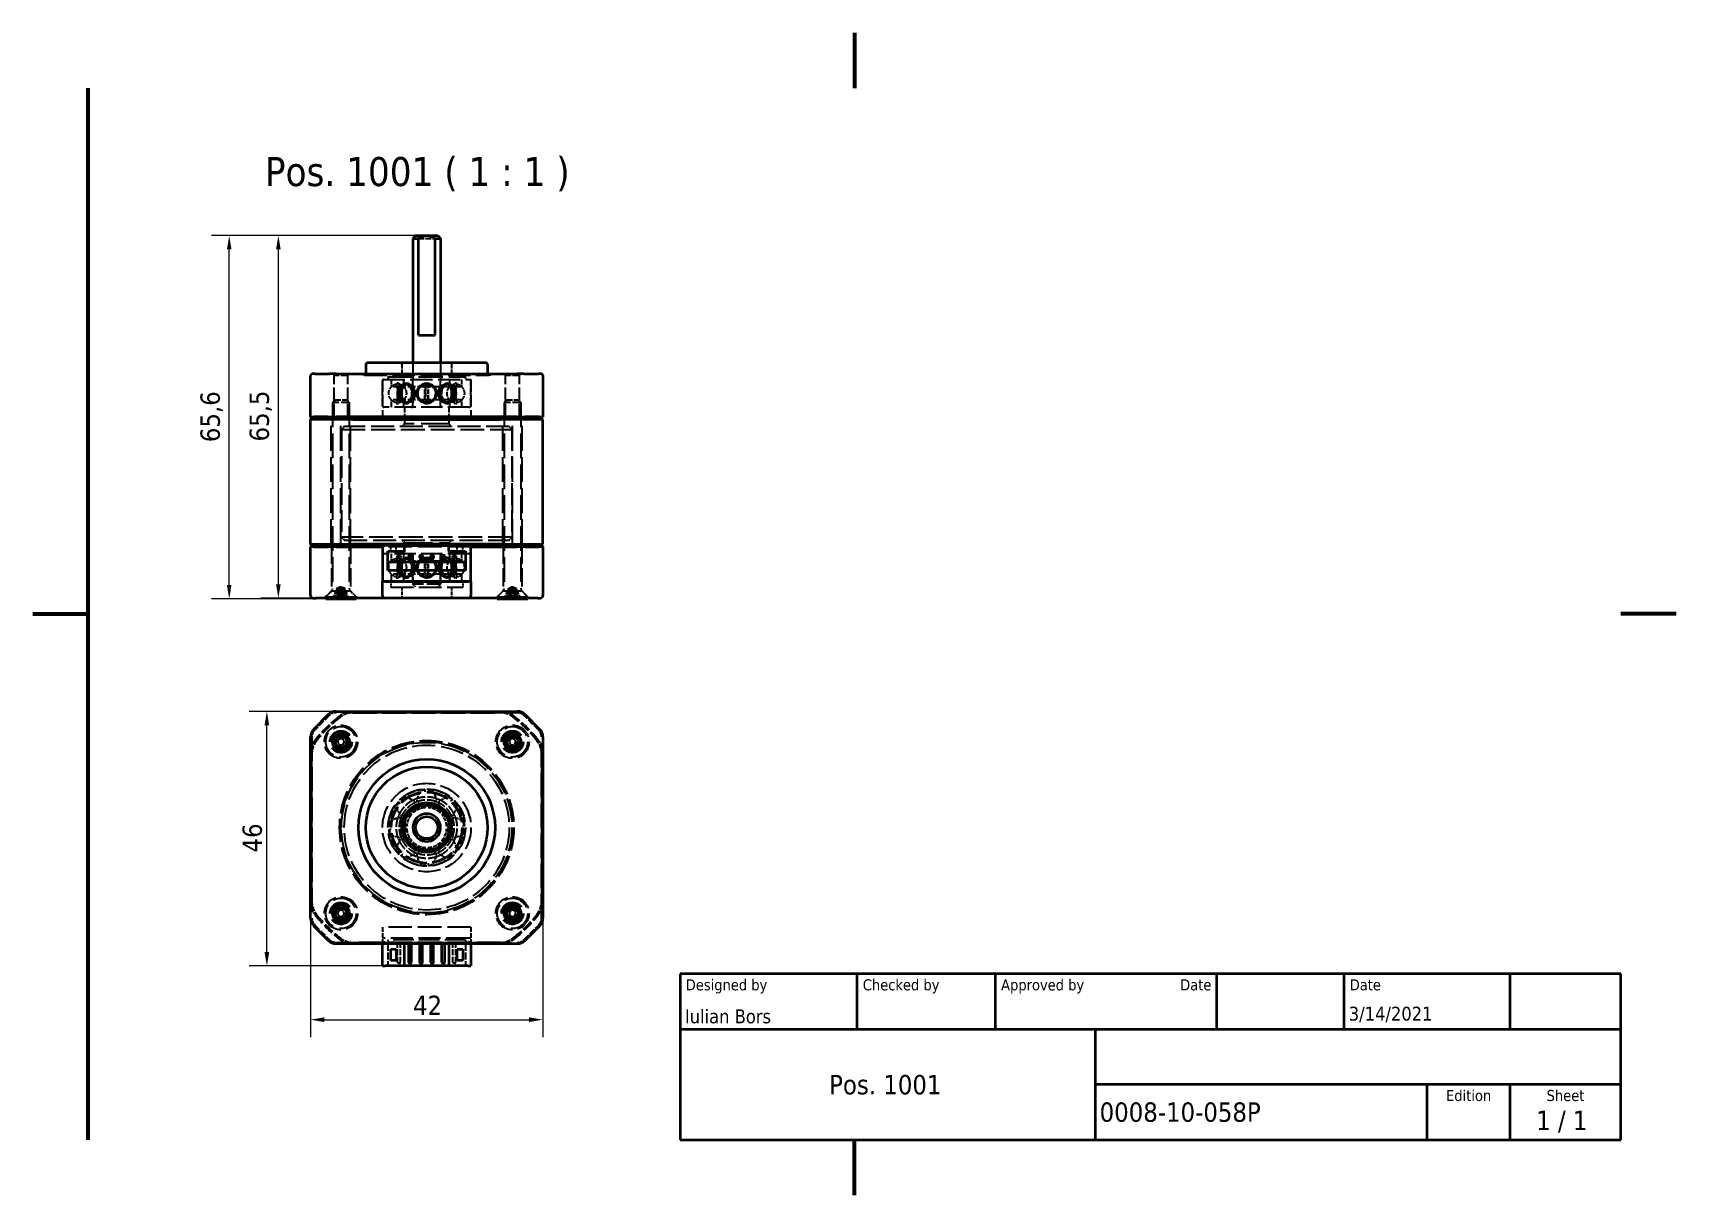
# Model space of a CAD drawing. Header units: millimetres. Extents: x 0 to 297, y 0 to 210.
import ezdxf
from ezdxf.enums import TextEntityAlignment as Align

# ---------------------------------------------------------------- set-up
doc = ezdxf.new("R2010")
doc.units = ezdxf.units.MM
doc.linetypes.add('DASHED', pattern=[0.2068, 0.1655, -0.0413])
for name, color, linetype, lineweight in [('Border (ISO)', 7, 'Continuous', 70), ('Dimension (ISO)', 7, 'Continuous', 25), ('Hidden (ISO)', 7, 'DASHED', 35), ('Symbol (ISO)', 7, 'Continuous', 25), ('Title (ISO)', 7, 'Continuous', 50), ('Visible (ISO)', 7, 'Continuous', 50)]:
    doc.layers.add(name, color=color, linetype=linetype, lineweight=lineweight)
doc.styles.add('Label Text (ISO)', font='tahoma.ttf')
doc.styles.add('Note Text (ISO)', font='tahoma.ttf')
doc.styles.add('Text Style39', font='tahoma.ttf')
doc.styles.add('Text Style41', font='tahoma.ttf')
doc.dimstyles.new('Default - Method 1b (ISO)', dxfattribs={"dimtxt": 3.5, "dimasz": 2.5, "dimexe": 3.175, "dimexo": 0, "dimgap": 0.762, "dimtad": 1, "dimtoh": 1, "dimrnd": 1e-08, "dimtxsty": 'Note Text (ISO)', "dimcen": 0.09, "dimdle": 10, "dimclrd": 256, "dimclre": 256, "dimclrt": 256, "dimazin": 2, "dimtfac": 1, "dimtmove": 0, "dimatfit": 3, "dimfxl": 0, "dimtolj": 1, "dimlwd": -1, "dimlwe": -1, "dimarcsym": 0})

msp = doc.modelspace()

# ---------------------------------------------------------------- texts
at = {"layer": 'Symbol (ISO)', "insert": (41.935, 181.371), "char_height": 5.25, "attachment_point": 7, "style": 'Label Text (ISO)'}
msp.add_mtext('Pos. 1001 ( 1 : 1 )', dxfattribs=at)

# ---------------------------------------------------------------- blocks, each defined once
blk = doc.blocks.new('Borders Default Border')
at = {"layer": 'Border (ISO)', "flags": 128}
for points in [[(148.5, 210), (148.5, 200)], [(10, 10), (10, 200)], [(0, 105), (10, 105)], [(297, 105), (287, 105)], [(148.5, 0), (148.5, 10)]]:
    blk.add_lwpolyline(points, dxfattribs=at)
blk = doc.blocks.new('Title Blocks I.A.B')
at = {"layer": 'Title (ISO)'}
for p, q in [((270.07, 130), (100.07, 130)), ((100.07, 130), (100.07, 100)), ((132.07, 120), (132.07, 130)), ((157.07, 120), (157.07, 130)), ((197.07, 120), (197.07, 130)), ((220.07, 120), (220.07, 130)), ((250.07, 120), (250.07, 130)), ((270.07, 100), (270.07, 130)), ((100.07, 120), (270.07, 120)), ((175.07, 120), (175.07, 100)), ((270.07, 110), (175.07, 110)), ((235.07, 100), (235.07, 110)), ((250.07, 100), (250.07, 110)), ((100.07, 100), (270.07, 100))]:
    blk.add_line(p, q, dxfattribs=at)
at = {"layer": 'Title (ISO)', "style": 'Text Style41'}
for s, p in [('Designed by', (101.07, 129)), ('Checked by', (133.07, 129)), ('Approved by', (158.07, 129)), ('Date', (221.07, 129))]:
    blk.add_text(s, height=2, dxfattribs=at).set_placement(p, align=Align.TOP_LEFT)
blk.add_text('Date', height=2, dxfattribs=at).set_placement((196.07, 129), align=Align.TOP_RIGHT)
for s, p in [('Edition', (242.57, 109)), ('Sheet', (260.07, 109))]:
    blk.add_text(s, height=2, dxfattribs=at).set_placement(p, align=Align.TOP_CENTER)
at = {"layer": 'Title (ISO)', "style": 'Note Text (ISO)'}
blk.add_text('1 / 1 ', height=3.5, dxfattribs=at).set_placement((260.07, 103.5), align=Align.MIDDLE_CENTER)
at = {"layer": 'Title (ISO)'}
for tag, p, height, style in [('AUTHOR_001', (100.92, 121.05), 2.5, 'Text Style39'), ('CREATION_DATE_001', (220.91, 121.54), 2.5, 'Text Style39'), ('COMPANY_001', (126.99, 108.21), 3.5, 'Note Text (ISO)'), ('PART_NUMBER_001', (175.88, 103.25), 3.5, 'Note Text (ISO)')]:
    blk.add_attdef(tag, p, '', height=height, dxfattribs=dict(at, style=style))
at = {"layer": 'Title (ISO)', "style": 'Text Style39'}
for tag, p in [('CHECKED_BY', (133.07, 121)), ('ENG_APPROVED_BY', (158.07, 121))]:
    blk.add_attdef(tag, text='', height=2.5, dxfattribs=at).set_placement(p, align=Align.BOTTOM_LEFT)
blk.add_attdef('ENG_APPROVAL_DATE', text='', height=2.5, dxfattribs=at).set_placement((196.07, 121), align=Align.BOTTOM_RIGHT)
at = {"layer": 'Title (ISO)', "style": 'Note Text (ISO)'}
for tag, p in [('TITLE', (222.57, 115)), ('REVISION_NUMBER', (242.57, 103.5))]:
    blk.add_attdef(tag, text='', height=3.5, dxfattribs=at).set_placement(p, align=Align.MIDDLE_CENTER)
blk = doc.blocks.new('*D6')
at = {"layer": 'Defpoints', "color": 0}
for p in [(44.37, 173.37), (69.18, 173.37), (63.68, 107.87)]:
    blk.add_point(p, dxfattribs=at)
at = {"layer": 'Dimension (ISO)'}
for p, q in [((69.18, 173.37), (41.19, 173.37)), ((44.37, 110.37), (44.37, 170.87)), ((63.68, 107.87), (41.19, 107.87))]:
    blk.add_line(p, q, dxfattribs=at)
for points in [[(43.95, 170.87), (44.79, 170.87), (44.37, 173.37)], [(43.95, 110.37), (44.79, 110.37), (44.37, 107.87)]]:
    blk.add_solid(points, dxfattribs=at)
at = {"layer": 'Dimension (ISO)', "insert": (39.17, 136.17), "char_height": 3.5, "attachment_point": 1, "rotation": 90, "style": 'Note Text (ISO)'}
blk.add_mtext('\\A1;65,5', dxfattribs=at)
blk = doc.blocks.new('*D7')
at = {"layer": 'Defpoints', "color": 0}
for p in [(35.49, 173.37), (69.18, 173.37), (52.93, 107.72)]:
    blk.add_point(p, dxfattribs=at)
at = {"layer": 'Dimension (ISO)'}
for p, q in [((69.18, 173.37), (32.31, 173.37)), ((35.49, 110.22), (35.49, 170.87)), ((52.93, 107.72), (32.31, 107.72))]:
    blk.add_line(p, q, dxfattribs=at)
for points in [[(35.07, 170.87), (35.9, 170.87), (35.49, 173.37)], [(35.07, 110.22), (35.9, 110.22), (35.49, 107.72)]]:
    blk.add_solid(points, dxfattribs=at)
at = {"layer": 'Dimension (ISO)', "insert": (30.29, 136.05), "char_height": 3.5, "attachment_point": 1, "rotation": 90, "style": 'Note Text (ISO)'}
blk.add_mtext('\\A1;65,6', dxfattribs=at)
blk = doc.blocks.new('*D8')
at = {"layer": 'Defpoints', "color": 0}
for p in [(50.18, 50.04), (92.18, 50.04), (92.18, 31.7)]:
    blk.add_point(p, dxfattribs=at)
at = {"layer": 'Dimension (ISO)'}
for p, q in [((50.18, 50.04), (50.18, 28.53)), ((92.18, 50.04), (92.18, 28.53)), ((52.68, 31.7), (89.68, 31.7))]:
    blk.add_line(p, q, dxfattribs=at)
for points in [[(52.68, 32.12), (52.68, 31.28), (50.18, 31.7)], [(89.68, 32.12), (89.68, 31.28), (92.18, 31.7)]]:
    blk.add_solid(points, dxfattribs=at)
at = {"layer": 'Dimension (ISO)', "insert": (68.71, 36.04), "char_height": 3.5, "attachment_point": 1, "style": 'Note Text (ISO)'}
blk.add_mtext('\\A1;42', dxfattribs=at)
blk = doc.blocks.new('*D9')
at = {"layer": 'Defpoints', "color": 0}
for p in [(42.3, 87.41), (54.81, 87.41), (75.18, 41.41)]:
    blk.add_point(p, dxfattribs=at)
at = {"layer": 'Dimension (ISO)'}
for p, q in [((54.81, 87.41), (39.12, 87.41)), ((42.3, 43.91), (42.3, 84.91)), ((75.18, 41.41), (39.12, 41.41))]:
    blk.add_line(p, q, dxfattribs=at)
for points in [[(41.88, 84.91), (42.71, 84.91), (42.3, 87.41)], [(41.88, 43.91), (42.71, 43.91), (42.3, 41.41)]]:
    blk.add_solid(points, dxfattribs=at)
at = {"layer": 'Dimension (ISO)', "insert": (37.89, 61.91), "char_height": 3.5, "attachment_point": 1, "rotation": 90, "style": 'Note Text (ISO)'}
blk.add_mtext('\\A1;46', dxfattribs=at)

# ---------------------------------------------------------------- dimensions: what is measured, and where the dimension line sits
at = {"layer": 'Dimension (ISO)'}
for base, p1, p2, override, picture, middle in [((35.488232784, 173.365347589), (52.931657436, 107.715347589), (69.181657436, 173.365347589), {"dimgap": 0.762, "dimtoh": 0, "dimdec": 1, "dimtol": 0, "dimlim": 0, "dimtp": 0, "dimtm": 0, "dimtdec": 2, "dimtofl": 0, "dimatfit": 1}, '*D7', (35.488232784, 140.540347589)), ((44.37, 173.365), (63.682, 107.865), (69.182, 173.365), {"dimgap": 0.762, "dimtoh": 0, "dimdec": 2, "dimtol": 0, "dimlim": 0, "dimtp": 0, "dimtm": 0, "dimtdec": 2, "dimtofl": 0, "dimatfit": 1}, '*D6', (44.37, 140.615)), ((42.295, 87.412), (75.182, 41.412), (54.81, 87.412), {"dimgap": 0.762, "dimtoh": 0, "dimdec": 2, "dimtol": 0, "dimlim": 0, "dimtp": 0, "dimtm": 0, "dimtdec": 2, "dimtofl": 0, "dimatfit": 1}, '*D9', (42.295, 64.412))]:
    dim = msp.add_linear_dim(base=base, p1=p1, p2=p2, angle=90, dimstyle='Default - Method 1b (ISO)', override=override, dxfattribs=at)
    dim.commit()
    dim.dimension.update_dxf_attribs({"geometry": picture, "text_midpoint": middle, "dimtype": 160})
dim = msp.add_linear_dim(base=(92.182, 31.7), p1=(50.182, 50.041), p2=(92.182, 50.041), dimstyle='Default - Method 1b (ISO)', override={"dimgap": 0.762, "dimtoh": 0, "dimdec": 2, "dimtol": 0, "dimlim": 0, "dimtp": 0, "dimtm": 0, "dimtdec": 2, "dimtofl": 0, "dimatfit": 1}, dxfattribs=at)
dim.commit()
dim.dimension.update_dxf_attribs({"geometry": '*D8', "text_midpoint": (71.182, 31.7), "dimtype": 160})

# ---------------------------------------------------------------- linework, layer by layer
at = {"layer": 'Hidden (ISO)', "ltscale": 6.125309}
msp.add_line((69.682, 172.865), (72.682, 172.865), dxfattribs=at)
at = {"layer": 'Hidden (ISO)', "ltscale": 4.188206}
for p, q in [((66.682, 150.065), (66.682, 147.865)), ((75.682, 150.065), (75.682, 147.865))]:
    msp.add_line(p, q, dxfattribs=at)
at = {"layer": 'Hidden (ISO)', "ltscale": 19.34236}
for p, q in [((68.682, 150.365), (68.682, 142.365)), ((73.682, 150.365), (73.682, 142.365))]:
    msp.add_line(p, q, dxfattribs=at)
at = {"layer": 'Hidden (ISO)', "ltscale": 0.740295}
for p, q in [((54.432, 148.09), (54.157, 148.365)), ((56.932, 148.09), (57.207, 148.365)), ((85.432, 148.09), (85.157, 148.365)), ((87.932, 148.09), (88.207, 148.365)), ((54.432, 140.64), (54.157, 140.365)), ((56.932, 140.64), (57.207, 140.365)), ((85.432, 140.64), (85.157, 140.365)), ((87.932, 140.64), (88.207, 140.365))]:
    msp.add_line(p, q, dxfattribs=at)
at = {"layer": 'Hidden (ISO)', "ltscale": 7.476009}
for p, q in [((56.932, 148.09), (54.432, 148.09)), ((87.932, 148.09), (85.432, 148.09)), ((56.932, 140.64), (54.432, 140.64)), ((87.932, 140.64), (85.432, 140.64))]:
    msp.add_line(p, q, dxfattribs=at)
at = {"layer": 'Hidden (ISO)', "ltscale": 14.183028}
for p, q in [((54.432, 140.64), (54.432, 148.09)), ((56.932, 140.64), (56.932, 148.09)), ((85.432, 140.64), (85.432, 148.09)), ((87.932, 140.64), (87.932, 148.09))]:
    msp.add_line(p, q, dxfattribs=at)
at = {"layer": 'Hidden (ISO)', "ltscale": 2.15927}
for p, q in [((59.947, 148.168), (58.83, 148.365)), ((82.416, 148.168), (83.533, 148.365))]:
    msp.add_line(p, q, dxfattribs=at)
at = {"layer": 'Hidden (ISO)', "ltscale": 24.306326}
for p, q in [((59.982, 148.165), (82.382, 148.165)), ((63.182, 147.365), (79.182, 147.365))]:
    msp.add_line(p, q, dxfattribs=at)
at = {"layer": 'Hidden (ISO)', "ltscale": 13.326329}
for p, q in [((63.182, 147.365), (63.182, 140.365)), ((79.182, 147.365), (79.182, 140.365))]:
    msp.add_line(p, q, dxfattribs=at)
at = {"layer": 'Hidden (ISO)', "ltscale": 8.376513}
for p, q in [((63.182, 142.665), (63.182, 147.065)), ((68.682, 142.665), (68.682, 147.065)), ((73.682, 142.665), (73.682, 147.065)), ((79.182, 142.665), (79.182, 147.065)), ((68.682, 111.165), (68.682, 115.565)), ((73.682, 111.165), (73.682, 115.565))]:
    msp.add_line(p, q, dxfattribs=at)
at = {"layer": 'Hidden (ISO)', "ltscale": 26.585045}
msp.add_line((64.182, 147.865), (78.182, 147.865), dxfattribs=at)
at = {"layer": 'Hidden (ISO)', "ltscale": 0.951788}
for p, q in [((64.182, 147.865), (64.182, 147.365)), ((78.182, 147.865), (78.182, 147.365)), ((67.182, 117.865), (67.182, 117.365)), ((67.182, 116.365), (67.182, 115.865)), ((75.182, 117.865), (75.182, 117.365)), ((75.182, 116.365), (75.182, 115.865))]:
    msp.add_line(p, q, dxfattribs=at)
at = {"layer": 'Hidden (ISO)', "ltscale": 2.418005}
for p, q in [((64.832, 146.095), (64.832, 147.365)), ((67.032, 146.095), (67.032, 147.365)), ((75.332, 146.095), (75.332, 147.365)), ((77.532, 146.095), (77.532, 147.365)), ((64.832, 142.365), (64.832, 143.636)), ((67.032, 142.365), (67.032, 143.636)), ((75.332, 142.365), (75.332, 143.636)), ((77.532, 142.365), (77.532, 143.636)), ((64.832, 114.595), (64.832, 115.865)), ((67.032, 114.595), (67.032, 115.865)), ((75.332, 114.595), (75.332, 115.865)), ((77.532, 114.595), (77.532, 115.865)), ((64.832, 110.865), (64.832, 112.136)), ((67.032, 110.865), (67.032, 112.136)), ((75.332, 110.865), (75.332, 112.136)), ((77.532, 110.865), (77.532, 112.136))]:
    msp.add_line(p, q, dxfattribs=at)
at = {"layer": 'Hidden (ISO)', "ltscale": 8.296238}
for p, q in [((66.475, 146.061), (64.839, 146.061)), ((70.867, 146.061), (66.919, 146.061)), ((75.444, 146.061), (71.496, 146.061)), ((77.524, 146.061), (75.889, 146.061)), ((66.475, 143.669), (64.839, 143.669)), ((70.867, 143.669), (66.919, 143.669)), ((75.444, 143.669), (71.496, 143.669)), ((77.524, 143.669), (75.889, 143.669)), ((66.475, 114.561), (64.839, 114.561)), ((70.867, 114.561), (66.919, 114.561)), ((75.444, 114.561), (71.496, 114.561)), ((77.524, 114.561), (75.889, 114.561)), ((66.475, 112.169), (64.839, 112.169)), ((70.867, 112.169), (66.919, 112.169)), ((75.444, 112.169), (71.496, 112.169)), ((77.524, 112.169), (75.889, 112.169))]:
    msp.add_line(p, q, dxfattribs=at)
at = {"layer": 'Hidden (ISO)', "ltscale": 0.318066}
for p, q in [((65.657, 146.492), (65.657, 146.659)), ((66.207, 146.492), (66.207, 146.659)), ((76.157, 146.492), (76.157, 146.659)), ((76.707, 146.492), (76.707, 146.659)), ((65.657, 143.071), (65.657, 143.238)), ((66.207, 143.071), (66.207, 143.238)), ((76.157, 143.071), (76.157, 143.238)), ((76.707, 143.071), (76.707, 143.238)), ((65.657, 114.992), (65.657, 115.159)), ((66.207, 114.992), (66.207, 115.159)), ((76.157, 114.992), (76.157, 115.159)), ((76.707, 114.992), (76.707, 115.159)), ((65.657, 111.571), (65.657, 111.738)), ((66.207, 111.571), (66.207, 111.738)), ((76.157, 111.571), (76.157, 111.738)), ((76.707, 111.571), (76.707, 111.738))]:
    msp.add_line(p, q, dxfattribs=at)
at = {"layer": 'Hidden (ISO)', "ltscale": 0.114991}
for p, q in [((70.927, 146.061), (70.867, 146.061)), ((71.496, 146.061), (71.436, 146.061)), ((70.927, 143.669), (70.867, 143.669)), ((71.496, 143.669), (71.436, 143.669)), ((70.927, 114.561), (70.867, 114.561)), ((71.496, 114.561), (71.436, 114.561)), ((70.927, 112.169), (70.867, 112.169)), ((71.496, 112.169), (71.436, 112.169))]:
    msp.add_line(p, q, dxfattribs=at)
at = {"layer": 'Hidden (ISO)', "ltscale": 1.346073}
for p, q in [((54.682, 143.715), (54.182, 143.215)), ((56.682, 143.715), (57.182, 143.215)), ((85.682, 143.715), (85.182, 143.215)), ((87.682, 143.715), (88.182, 143.215)), ((56.282, 138.865), (55.782, 138.365)), ((67.182, 139.365), (66.682, 138.865)), ((75.182, 139.365), (75.682, 138.865)), ((86.082, 138.865), (86.582, 138.365)), ((56.282, 118.365), (55.782, 118.865)), ((86.082, 118.365), (86.582, 118.865)), ((67.182, 117.865), (66.682, 118.365)), ((75.182, 117.865), (75.682, 118.365)), ((69.182, 109.865), (68.682, 110.365)), ((73.182, 109.865), (73.682, 110.365))]:
    msp.add_line(p, q, dxfattribs=at)
at = {"layer": 'Hidden (ISO)', "ltscale": 8.971231}
for p, q in [((57.182, 143.215), (54.182, 143.215)), ((88.182, 143.215), (85.182, 143.215))]:
    msp.add_line(p, q, dxfattribs=at)
at = {"layer": 'Hidden (ISO)', "ltscale": 27.013725}
for p, q in [((54.182, 143.215), (54.182, 109.697)), ((57.182, 143.215), (57.182, 109.697)), ((85.182, 143.215), (85.182, 109.697)), ((88.182, 143.215), (88.182, 109.697))]:
    msp.add_line(p, q, dxfattribs=at)
at = {"layer": 'Hidden (ISO)', "ltscale": 5.980787}
for p, q in [((54.682, 143.715), (56.682, 143.715)), ((85.682, 143.715), (87.682, 143.715))]:
    msp.add_line(p, q, dxfattribs=at)
at = {"layer": 'Hidden (ISO)', "ltscale": 1.250767}
for p, q in [((66.212, 145.03), (65.961, 145.03)), ((66.212, 144.7), (65.961, 144.7)), ((69.374, 145.03), (68.768, 145.03)), ((69.374, 144.7), (68.768, 144.7)), ((73.596, 145.03), (72.989, 145.03)), ((73.596, 144.7), (72.989, 144.7)), ((76.403, 145.03), (76.151, 145.03)), ((76.403, 144.7), (76.151, 144.7)), ((66.212, 113.53), (65.961, 113.53)), ((66.212, 113.2), (65.961, 113.2)), ((69.374, 113.53), (68.768, 113.53)), ((69.374, 113.2), (68.768, 113.2)), ((73.596, 113.53), (72.989, 113.53)), ((73.596, 113.2), (72.989, 113.2)), ((76.403, 113.53), (76.151, 113.53)), ((76.403, 113.2), (76.151, 113.2))]:
    msp.add_line(p, q, dxfattribs=at)
at = {"layer": 'Hidden (ISO)', "ltscale": 1.066747}
for p, q in [((66.212, 145.03), (66.668, 145.03)), ((66.668, 144.7), (66.212, 144.7)), ((69.374, 145.03), (69.469, 145.03)), ((69.469, 144.7), (69.374, 144.7)), ((72.894, 145.03), (72.989, 145.03)), ((72.989, 144.7), (72.894, 144.7)), ((75.695, 145.03), (76.151, 145.03)), ((76.151, 144.7), (75.695, 144.7)), ((66.212, 113.53), (66.668, 113.53)), ((66.668, 113.2), (66.212, 113.2)), ((69.374, 113.53), (69.469, 113.53)), ((69.469, 113.2), (69.374, 113.2)), ((72.894, 113.53), (72.989, 113.53)), ((72.989, 113.2), (72.894, 113.2)), ((75.695, 113.53), (76.151, 113.53)), ((76.151, 113.2), (75.695, 113.2))]:
    msp.add_line(p, q, dxfattribs=at)
at = {"layer": 'Hidden (ISO)', "ltscale": 0.672986}
for p, q in [((53.932, 140.115), (53.682, 140.365)), ((55.682, 140.115), (55.432, 140.365)), ((57.432, 140.115), (57.682, 140.365)), ((84.932, 140.115), (84.682, 140.365)), ((86.682, 140.115), (86.932, 140.365)), ((88.432, 140.115), (88.682, 140.365)), ((53.932, 117.615), (53.682, 117.365)), ((55.682, 117.615), (55.432, 117.365)), ((57.432, 117.615), (57.682, 117.365)), ((84.932, 117.615), (84.682, 117.365)), ((86.682, 117.615), (86.932, 117.365)), ((88.432, 117.615), (88.682, 117.365)), ((63.182, 45.412), (63.182, 45.662)), ((79.182, 45.662), (79.182, 45.412))]:
    msp.add_line(p, q, dxfattribs=at)
at = {"layer": 'Hidden (ISO)', "ltscale": 27.200193}
for p, q in [((53.932, 117.615), (53.932, 140.115)), ((55.682, 117.615), (55.682, 140.115)), ((57.432, 117.615), (57.432, 140.115)), ((84.932, 117.615), (84.932, 140.115)), ((86.682, 117.615), (86.682, 140.115)), ((88.432, 117.615), (88.432, 140.115))]:
    msp.add_line(p, q, dxfattribs=at)
at = {"layer": 'Hidden (ISO)', "ltscale": 23.394838}
for p, q in [((78.882, 142.365), (63.482, 142.365)), ((78.882, 115.865), (63.482, 115.865))]:
    msp.add_line(p, q, dxfattribs=at)
at = {"layer": 'Hidden (ISO)', "ltscale": 5.711227}
for p, q in [((67.182, 142.365), (67.182, 139.365)), ((75.182, 142.365), (75.182, 139.365))]:
    msp.add_line(p, q, dxfattribs=at)
at = {"layer": 'Hidden (ISO)', "ltscale": 25.994265}
for p, q in [((55.782, 138.365), (86.582, 138.365)), ((86.582, 118.865), (55.782, 118.865))]:
    msp.add_line(p, q, dxfattribs=at)
at = {"layer": 'Hidden (ISO)', "ltscale": 23.573502}
for p, q in [((55.782, 138.365), (55.782, 118.865)), ((86.582, 138.365), (86.582, 118.865))]:
    msp.add_line(p, q, dxfattribs=at)
at = {"layer": 'Hidden (ISO)', "ltscale": 25.150295}
for p, q in [((86.082, 138.865), (56.282, 138.865)), ((56.282, 118.365), (86.082, 118.365))]:
    msp.add_line(p, q, dxfattribs=at)
at = {"layer": 'Hidden (ISO)', "ltscale": 30.382908}
for p, q in [((75.182, 139.365), (67.182, 139.365)), ((67.182, 117.865), (75.182, 117.865))]:
    msp.add_line(p, q, dxfattribs=at)
at = {"layer": 'Hidden (ISO)', "ltscale": 19.825918}
for p, q in [((53.982, 117.365), (53.982, 109.165)), ((57.382, 117.365), (57.382, 109.165)), ((84.982, 117.365), (84.982, 109.165)), ((88.382, 117.365), (88.382, 109.165))]:
    msp.add_line(p, q, dxfattribs=at)
at = {"layer": 'Hidden (ISO)', "ltscale": 25.789812}
for p, q in [((79.182, 117.115), (63.182, 117.115)), ((79.182, 48.412), (63.182, 48.412))]:
    msp.add_line(p, q, dxfattribs=at)
at = {"layer": 'Hidden (ISO)', "ltscale": 1.903676}
for p, q in [((64.682, 116.365), (64.682, 117.365)), ((65.682, 116.365), (65.682, 117.365)), ((76.682, 116.365), (76.682, 117.365)), ((77.682, 116.365), (77.682, 117.365)), ((64.682, 110.865), (64.682, 109.865)), ((77.682, 110.865), (77.682, 109.865))]:
    msp.add_line(p, q, dxfattribs=at)
at = {"layer": 'Hidden (ISO)', "ltscale": 10.470666}
for p, q in [((68.682, 115.865), (68.682, 110.365)), ((73.682, 115.865), (73.682, 110.365))]:
    msp.add_line(p, q, dxfattribs=at)
at = {"layer": 'Hidden (ISO)', "ltscale": 1.112872}
for p, q in [((55.682, 109.906), (55.126, 109.725)), ((55.682, 109.906), (56.238, 109.725)), ((86.682, 109.906), (86.126, 109.725)), ((86.682, 109.906), (87.238, 109.725))]:
    msp.add_line(p, q, dxfattribs=at)
at = {"layer": 'Hidden (ISO)', "ltscale": 14.952118}
msp.add_line((73.682, 110.365), (68.682, 110.365), dxfattribs=at)
at = {"layer": 'Hidden (ISO)', "ltscale": 3.499949}
for p, q in [((53.982, 109.165), (52.682, 107.865)), ((57.382, 109.165), (58.682, 107.865)), ((84.982, 109.165), (83.682, 107.865)), ((88.382, 109.165), (89.682, 107.865))]:
    msp.add_line(p, q, dxfattribs=at)
at = {"layer": 'Hidden (ISO)', "ltscale": 2.734476}
for p, q in [((53.947, 109.131), (52.932, 108.115)), ((57.416, 109.131), (58.432, 108.115)), ((84.947, 109.131), (83.932, 108.115)), ((88.416, 109.131), (89.432, 108.115))]:
    msp.add_line(p, q, dxfattribs=at)
at = {"layer": 'Hidden (ISO)', "ltscale": 20.888248}
for p, q in [((52.932, 108.115), (58.432, 108.115)), ((83.932, 108.115), (89.432, 108.115))]:
    msp.add_line(p, q, dxfattribs=at)
at = {"layer": 'Hidden (ISO)', "ltscale": 0.475844}
for p, q in [((52.932, 108.115), (52.932, 107.865)), ((58.432, 108.115), (58.432, 107.865)), ((83.932, 108.115), (83.932, 107.865)), ((89.432, 108.115), (89.432, 107.865))]:
    msp.add_line(p, q, dxfattribs=at)
at = {"layer": 'Hidden (ISO)', "ltscale": 10.167409}
for p, q in [((53.982, 109.165), (57.382, 109.165)), ((84.982, 109.165), (88.382, 109.165))]:
    msp.add_line(p, q, dxfattribs=at)
at = {"layer": 'Hidden (ISO)', "ltscale": 4.275732}
for p, q in [((54.198, 107.715), (55.066, 109.725)), ((54.244, 107.715), (55.062, 109.725)), ((54.512, 107.715), (55.092, 109.725)), ((54.568, 107.715), (55.435, 109.725)), ((54.611, 107.715), (55.112, 109.725)), ((54.672, 107.715), (55.49, 109.725)), ((55.116, 107.715), (55.695, 109.725)), ((55.252, 107.715), (55.753, 109.725)), ((56.111, 107.715), (55.61, 109.725)), ((56.248, 107.715), (55.668, 109.725)), ((56.691, 107.715), (55.874, 109.725)), ((56.796, 107.715), (55.928, 109.725)), ((56.752, 107.715), (56.251, 109.725)), ((56.851, 107.715), (56.271, 109.725)), ((57.166, 107.715), (56.298, 109.725)), ((57.119, 107.715), (56.302, 109.725)), ((85.137, 107.715), (86.111, 109.725)), ((85.155, 107.715), (86.08, 109.725)), ((85.31, 107.715), (86.284, 109.725)), ((85.44, 107.715), (86.365, 109.725)), ((85.762, 107.715), (86.148, 109.725)), ((85.97, 107.715), (86.205, 109.725)), ((86.674, 107.715), (86.439, 109.725)), ((86.445, 107.715), (86.831, 109.725)), ((86.919, 107.715), (86.532, 109.725)), ((86.69, 107.715), (86.925, 109.725)), ((87.923, 107.715), (86.998, 109.725)), ((88.053, 107.715), (87.079, 109.725)), ((87.393, 107.715), (87.158, 109.725)), ((87.601, 107.715), (87.215, 109.725)), ((88.227, 107.715), (87.252, 109.725)), ((88.208, 107.715), (87.284, 109.725)), ((55.252, 83.396), (55.753, 82.528)), ((86.445, 83.439), (86.831, 82.514)), ((54.198, 81.483), (55.066, 81.984)), ((54.568, 80.842), (55.435, 81.343)), ((54.611, 83.026), (55.112, 82.158)), ((56.111, 80.428), (55.61, 81.296)), ((56.796, 82.983), (55.928, 82.482)), ((56.752, 80.798), (56.251, 81.666)), ((57.166, 82.342), (56.298, 81.841)), ((85.155, 81.675), (86.08, 82.062)), ((85.44, 80.992), (86.365, 81.379)), ((85.762, 83.154), (86.148, 82.229)), ((86.919, 80.386), (86.532, 81.31)), ((87.923, 82.832), (86.998, 82.446)), ((87.601, 80.671), (87.215, 81.596)), ((88.208, 82.149), (87.284, 81.763)), ((54.244, 50.346), (55.062, 50.926)), ((54.512, 51.922), (55.092, 51.104)), ((55.116, 52.35), (55.695, 51.532)), ((56.691, 52.082), (55.874, 51.502)), ((56.851, 49.903), (56.271, 50.72)), ((57.119, 51.478), (56.302, 50.898)), ((85.137, 50.92), (86.111, 51.155)), ((85.97, 52.284), (86.205, 51.309)), ((86.69, 52.457), (86.925, 51.483)), ((88.053, 51.624), (87.079, 51.389)), ((87.393, 49.541), (87.158, 50.515)), ((88.227, 50.904), (87.252, 50.669)), ((54.672, 49.743), (55.49, 50.322)), ((56.248, 49.475), (55.668, 50.292)), ((85.31, 50.201), (86.284, 50.436)), ((86.674, 49.367), (86.439, 50.341))]:
    msp.add_line(p, q, dxfattribs=at)
at = {"layer": 'Hidden (ISO)', "ltscale": 1.554463}
for p, q in [((55.042, 108.53), (54.985, 107.715)), ((56.321, 108.53), (56.378, 107.715))]:
    msp.add_line(p, q, dxfattribs=at)
at = {"layer": 'Hidden (ISO)', "ltscale": 0.23302}
for p, q in [((55.062, 109.725), (55.132, 109.725)), ((55.419, 109.725), (55.49, 109.725)), ((55.668, 109.725), (55.768, 109.725)), ((56.172, 109.725), (56.271, 109.725)), ((86.256, 109.725), (86.284, 109.725)), ((86.439, 109.725), (86.558, 109.725)), ((87.039, 109.725), (87.158, 109.725)), ((55.066, 81.984), (55.127, 81.878)), ((55.218, 82.22), (55.112, 82.158)), ((55.374, 81.449), (55.435, 81.343)), ((55.61, 81.296), (55.716, 81.357)), ((55.753, 82.528), (55.647, 82.467)), ((55.989, 82.375), (55.928, 82.482)), ((56.145, 81.605), (56.251, 81.666)), ((56.298, 81.841), (56.237, 81.947)), ((86.08, 82.062), (86.127, 81.949)), ((86.261, 82.276), (86.148, 82.229)), ((86.318, 81.492), (86.365, 81.379)), ((86.532, 81.31), (86.645, 81.357)), ((86.831, 82.514), (86.718, 82.467)), ((87.046, 82.333), (86.998, 82.446)), ((87.102, 81.548), (87.215, 81.596)), ((87.284, 81.763), (87.236, 81.876)), ((55.062, 50.926), (55.132, 50.826)), ((55.192, 51.175), (55.092, 51.104)), ((55.695, 51.532), (55.596, 51.461)), ((55.945, 51.402), (55.874, 51.502)), ((56.172, 50.649), (56.271, 50.72)), ((56.302, 50.898), (56.231, 50.998)), ((86.111, 51.155), (86.14, 51.036)), ((86.324, 51.338), (86.205, 51.309)), ((86.256, 50.555), (86.284, 50.436)), ((86.925, 51.483), (86.806, 51.454)), ((87.039, 50.486), (87.158, 50.515)), ((87.108, 51.27), (87.079, 51.389)), ((87.252, 50.669), (87.224, 50.788)), ((55.419, 50.422), (55.49, 50.322)), ((55.668, 50.292), (55.768, 50.363)), ((86.439, 50.341), (86.558, 50.37))]:
    msp.add_line(p, q, dxfattribs=at)
at = {"layer": 'Hidden (ISO)', "ltscale": 0.976752}
for p, q in [((55.132, 109.725), (55.419, 109.725)), ((55.768, 109.725), (56.172, 109.725))]:
    msp.add_line(p, q, dxfattribs=at)
at = {"layer": 'Hidden (ISO)', "ltscale": 0.157605}
for p, q in [((55.49, 109.725), (55.557, 109.725)), ((55.62, 109.725), (55.668, 109.725)), ((86.284, 109.725), (86.365, 109.725)), ((86.419, 109.725), (86.439, 109.725)), ((87.172, 109.725), (87.252, 109.725)), ((55.137, 82.025), (55.066, 81.984)), ((55.112, 82.158), (55.154, 82.087)), ((55.435, 81.343), (55.507, 81.384)), ((55.569, 81.368), (55.61, 81.296)), ((55.795, 82.457), (55.753, 82.528)), ((55.928, 82.482), (55.856, 82.44)), ((56.251, 81.666), (56.21, 81.738)), ((56.226, 81.799), (56.298, 81.841)), ((86.156, 82.094), (86.08, 82.062)), ((86.148, 82.229), (86.18, 82.152)), ((86.365, 81.379), (86.441, 81.411)), ((86.5, 81.387), (86.532, 81.31)), ((86.863, 82.438), (86.831, 82.514)), ((86.998, 82.446), (86.922, 82.414)), ((87.215, 81.596), (87.183, 81.672)), ((87.207, 81.731), (87.284, 81.763)), ((55.129, 50.974), (55.062, 50.926)), ((55.092, 51.104), (55.14, 51.037)), ((55.743, 51.465), (55.695, 51.532)), ((55.874, 51.502), (55.806, 51.454)), ((56.271, 50.72), (56.224, 50.788)), ((56.234, 50.85), (56.302, 50.898)), ((86.191, 51.175), (86.111, 51.155)), ((86.205, 51.309), (86.225, 51.229)), ((86.944, 51.402), (86.925, 51.483)), ((87.079, 51.389), (86.998, 51.369)), ((87.158, 50.515), (87.139, 50.595)), ((87.172, 50.65), (87.252, 50.669)), ((55.49, 50.322), (55.557, 50.37)), ((55.62, 50.36), (55.668, 50.292)), ((86.284, 50.436), (86.365, 50.455)), ((86.419, 50.422), (86.439, 50.341))]:
    msp.add_line(p, q, dxfattribs=at)
at = {"layer": 'Hidden (ISO)', "ltscale": 0.121157}
msp.add_line((55.557, 109.725), (55.62, 109.725), dxfattribs=at)
at = {"layer": 'Hidden (ISO)', "ltscale": 0.070678}
msp.add_line((56.271, 109.725), (56.302, 109.725), dxfattribs=at)
at = {"layer": 'Hidden (ISO)', "ltscale": 24.686113}
msp.add_line((64.682, 109.865), (77.682, 109.865), dxfattribs=at)
at = {"layer": 'Hidden (ISO)', "ltscale": 3.807451}
for p, q in [((66.682, 109.865), (66.682, 107.865)), ((75.682, 109.865), (75.682, 107.865))]:
    msp.add_line(p, q, dxfattribs=at)
at = {"layer": 'Hidden (ISO)', "ltscale": 0.154463}
msp.add_line((86.08, 109.725), (86.111, 109.725), dxfattribs=at)
at = {"layer": 'Hidden (ISO)', "ltscale": 0.119408}
msp.add_line((86.111, 109.725), (86.126, 109.725), dxfattribs=at)
at = {"layer": 'Hidden (ISO)', "ltscale": 0.188947}
for p, q in [((86.126, 109.725), (86.119, 109.626)), ((87.238, 109.725), (87.245, 109.626))]:
    msp.add_line(p, q, dxfattribs=at)
at = {"layer": 'Hidden (ISO)', "ltscale": 0.738798}
msp.add_line((86.126, 109.725), (86.256, 109.725), dxfattribs=at)
at = {"layer": 'Hidden (ISO)', "ltscale": 0.121158}
msp.add_line((86.365, 109.725), (86.419, 109.725), dxfattribs=at)
at = {"layer": 'Hidden (ISO)', "ltscale": 0.976751}
msp.add_line((86.558, 109.725), (87.039, 109.725), dxfattribs=at)
at = {"layer": 'Hidden (ISO)', "ltscale": 0.053047}
msp.add_line((87.158, 109.725), (87.172, 109.725), dxfattribs=at)
at = {"layer": 'Hidden (ISO)', "ltscale": 0.064494}
msp.add_line((87.252, 109.725), (87.284, 109.725), dxfattribs=at)
at = {"layer": 'Hidden (ISO)', "ltscale": 7.076533}
for p, q in [((53.573, 86.65), (50.944, 84.021)), ((91.419, 84.021), (88.791, 86.65)), ((50.944, 48.803), (53.573, 46.175)), ((88.791, 46.175), (91.419, 48.803))]:
    msp.add_line(p, q, dxfattribs=at)
at = {"layer": 'Hidden (ISO)', "ltscale": 26.388739}
for p, q in [((87.553, 87.162), (54.81, 87.162)), ((50.432, 82.784), (50.432, 50.041)), ((91.932, 50.041), (91.932, 82.784)), ((54.81, 45.662), (87.553, 45.662))]:
    msp.add_line(p, q, dxfattribs=at)
at = {"layer": 'Hidden (ISO)', "ltscale": 25.774012}
for p, q in [((57.856, 87.162), (84.507, 87.162)), ((50.432, 53.087), (50.432, 79.737)), ((91.932, 79.737), (91.932, 53.087)), ((84.507, 45.662), (57.856, 45.662))]:
    msp.add_line(p, q, dxfattribs=at)
at = {"layer": 'Hidden (ISO)', "ltscale": 1.408694}
for p, q in [((55.252, 83.396), (54.611, 83.026)), ((86.445, 83.439), (85.762, 83.154)), ((54.198, 81.483), (54.568, 80.842)), ((56.111, 80.428), (56.752, 80.798)), ((57.166, 82.342), (56.796, 82.983)), ((85.155, 81.675), (85.44, 80.992)), ((86.919, 80.386), (87.601, 80.671)), ((88.208, 82.149), (87.923, 82.832)), ((55.116, 52.35), (54.512, 51.922)), ((57.119, 51.478), (56.691, 52.082)), ((85.137, 50.92), (85.31, 50.201)), ((86.69, 52.457), (85.97, 52.284)), ((88.227, 50.904), (88.053, 51.624)), ((54.244, 50.346), (54.672, 49.743)), ((56.248, 49.475), (56.851, 49.903)), ((86.674, 49.367), (87.393, 49.541))]:
    msp.add_line(p, q, dxfattribs=at)
at = {"layer": 'Hidden (ISO)', "ltscale": 5.235283}
for p, q in [((63.182, 48.412), (63.182, 45.662)), ((79.182, 48.412), (79.182, 45.662))]:
    msp.add_line(p, q, dxfattribs=at)
at = {"layer": 'Hidden (ISO)', "ltscale": 1.495122}
for p, q in [((63.682, 46.412), (63.182, 46.412)), ((79.182, 46.412), (78.682, 46.412))]:
    msp.add_line(p, q, dxfattribs=at)
at = {"layer": 'Hidden (ISO)', "ltscale": 1.8181}
for p, q in [((63.182, 45.412), (63.682, 45.912)), ((78.682, 45.912), (79.182, 45.412))]:
    msp.add_line(p, q, dxfattribs=at)
at = {"layer": 'Hidden (ISO)', "ltscale": 24.17795}
msp.add_line((78.682, 46.412), (63.682, 46.412), dxfattribs=at)
at = {"layer": 'Hidden (ISO)', "ltscale": 1.332543}
for p, q in [((64.182, 46.112), (64.182, 45.412)), ((78.182, 46.112), (78.182, 45.412))]:
    msp.add_line(p, q, dxfattribs=at)
at = {"layer": 'Hidden (ISO)', "ltscale": 22.566086}
msp.add_line((78.182, 46.112), (64.182, 46.112), dxfattribs=at)
at = {"layer": 'Hidden (ISO)', "ltscale": 7.615002}
for p, q in [((64.182, 45.412), (64.182, 41.412)), ((78.182, 45.412), (78.182, 41.412))]:
    msp.add_line(p, q, dxfattribs=at)
at = {"layer": 'Hidden (ISO)', "ltscale": 6.472737}
for p, q in [((65.932, 42.012), (65.932, 45.412)), ((66.432, 42.012), (66.432, 45.412)), ((75.932, 42.012), (75.932, 45.412)), ((76.432, 42.012), (76.432, 45.412))]:
    msp.add_line(p, q, dxfattribs=at)
at = {"layer": 'Hidden (ISO)', "ltscale": 0.571033}
for p, q in [((66.332, 41.912), (66.032, 41.912)), ((76.332, 41.912), (76.032, 41.912))]:
    msp.add_line(p, q, dxfattribs=at)
at = {"layer": 'Hidden (ISO)', "ltscale": 22.78718}
for centre, radius in [((55.682, 81.912), 3), ((55.682, 81.912), 1.5), ((86.682, 81.912), 3), ((86.682, 81.912), 1.5), ((55.682, 50.912), 3), ((86.682, 50.912), 3), ((55.682, 50.912), 1.5), ((86.682, 50.912), 1.5)]:
    msp.add_circle(centre, radius, dxfattribs=at)
at = {"layer": 'Hidden (ISO)', "ltscale": 27.850998}
for centre in [(55.682, 81.912), (86.682, 81.912), (55.682, 50.912), (86.682, 50.912)]:
    msp.add_circle(centre, 2.75, dxfattribs=at)
at = {"layer": 'Hidden (ISO)', "ltscale": 30.382908}
for centre in [(55.682, 81.912), (86.682, 81.912), (55.682, 50.912), (86.682, 50.912)]:
    msp.add_circle(centre, 2, dxfattribs=at)
at = {"layer": 'Hidden (ISO)', "ltscale": 26.585045}
for centre, radius in [((55.682, 81.912), 1.75), ((86.682, 81.912), 1.75), ((71.182, 66.412), 7), ((55.682, 50.912), 1.75), ((86.682, 50.912), 1.75)]:
    msp.add_circle(centre, radius, dxfattribs=at)
at = {"layer": 'Hidden (ISO)', "ltscale": 25.825472}
for centre in [(55.682, 81.912), (86.682, 81.912), (55.682, 50.912), (86.682, 50.912)]:
    msp.add_circle(centre, 1.7, dxfattribs=at)
at = {"layer": 'Hidden (ISO)', "ltscale": 25.185831}
msp.add_circle((71.182, 66.412), 15.75, dxfattribs=at)
at = {"layer": 'Hidden (ISO)', "ltscale": 24.786057}
msp.add_circle((71.182, 66.412), 15.5, dxfattribs=at)
at = {"layer": 'Hidden (ISO)', "ltscale": 25.994265}
msp.add_circle((71.182, 66.412), 15.4, dxfattribs=at)
at = {"layer": 'Hidden (ISO)', "ltscale": 25.150295}
msp.add_circle((71.182, 66.412), 14.9, dxfattribs=at)
at = {"layer": 'Hidden (ISO)', "ltscale": 24.306326}
for radius in [8, 4]:
    msp.add_circle((71.182, 66.412), radius, dxfattribs=at)
at = {"layer": 'Hidden (ISO)', "ltscale": 24.686113}
msp.add_circle((71.182, 66.412), 6.5, dxfattribs=at)
at = {"layer": 'Hidden (ISO)', "ltscale": 24.116432}
msp.add_circle((71.182, 66.412), 6.35, dxfattribs=at)
at = {"layer": 'Hidden (ISO)', "ltscale": 0.897033}
for centre, start, end in [((66.382, 150.065), 0, 90), ((75.982, 150.065), 90, 180), ((63.482, 147.065), 90, 180), ((68.382, 147.065), 0, 90), ((73.982, 147.065), 90, 180), ((78.882, 147.065), 0, 90), ((63.482, 142.665), 180, 270), ((68.382, 142.665), 270, 0), ((73.982, 142.665), 180, 270), ((78.882, 142.665), 270, 0), ((63.482, 115.565), 90, 180), ((68.382, 115.565), 0, 90), ((73.982, 115.565), 90, 180), ((78.882, 115.565), 0, 90), ((63.482, 111.165), 180, 270), ((68.382, 111.165), 270, 0), ((73.982, 111.165), 180, 270), ((78.882, 111.165), 270, 0)]:
    msp.add_arc(centre, 0.3, start, end, dxfattribs=at)
at = {"layer": 'Hidden (ISO)', "ltscale": 0.066354}
for centre, start, end in [((59.982, 148.365), 260.00001, 270), ((82.382, 148.365), 270, 279.99999)]:
    msp.add_arc(centre, 0.2, start, end, dxfattribs=at)
at = {"layer": 'Hidden (ISO)', "ltscale": 0.597989}
for centre, start, end in [((59.982, 148.365), 270, 0), ((82.382, 148.365), 180, 270)]:
    msp.add_arc(centre, 0.2, start, end, dxfattribs=at)
at = {"layer": 'Hidden (ISO)', "ltscale": 1.766149}
for centre, start, end in [((65.932, 144.865), 99.59407, 131.81031), ((65.932, 144.865), 48.18969, 80.40593), ((76.432, 144.865), 99.59407, 131.81031), ((76.432, 144.865), 48.18969, 80.40593), ((65.932, 144.865), 228.18969, 260.40593), ((65.932, 144.865), 279.59407, 311.81031), ((76.432, 144.865), 228.18969, 260.40593), ((76.432, 144.865), 279.59407, 311.81031), ((65.932, 113.365), 99.59407, 131.81031), ((65.932, 113.365), 48.18969, 80.40593), ((76.432, 113.365), 99.59407, 131.81031), ((76.432, 113.365), 48.18969, 80.40593), ((65.932, 113.365), 228.18969, 260.40593), ((65.932, 113.365), 279.59407, 311.81031), ((76.432, 113.365), 228.18969, 260.40593), ((76.432, 113.365), 279.59407, 311.81031)]:
    msp.add_arc(centre, 1.65, start, end, dxfattribs=at)
at = {"layer": 'Hidden (ISO)', "ltscale": 1.051025}
for centre, start, end in [((65.932, 144.865), 81.28526, 98.71474), ((76.432, 144.865), 81.28526, 98.71474), ((65.932, 144.865), 261.28526, 278.71474), ((76.432, 144.865), 261.28526, 278.71474), ((65.932, 113.365), 81.28526, 98.71474), ((76.432, 113.365), 81.28526, 98.71474), ((65.932, 113.365), 261.28526, 278.71474), ((76.432, 113.365), 261.28526, 278.71474)]:
    msp.add_arc(centre, 1.815, start, end, dxfattribs=at)
at = {"layer": 'Hidden (ISO)', "ltscale": 8.409647}
for centre, start, end in [((67.469, 144.865), 103.30344, 256.69656), ((74.894, 144.865), 283.30344, 76.69656), ((67.469, 113.365), 103.30344, 256.69656), ((74.894, 113.365), 283.30344, 76.69656)]:
    msp.add_arc(centre, 1.65, start, end, dxfattribs=at)
at = {"layer": 'Hidden (ISO)', "ltscale": 1.496512}
for centre, start, end in [((67.469, 144.865), 77.25841, 102.07485), ((74.894, 144.865), 77.92515, 102.74159), ((67.469, 144.865), 257.92515, 282.74159), ((74.894, 144.865), 257.25841, 282.07485), ((67.469, 113.365), 77.25841, 102.07485), ((74.894, 113.365), 77.92515, 102.74159), ((67.469, 113.365), 257.92515, 282.74159), ((74.894, 113.365), 257.25841, 282.07485)]:
    msp.add_arc(centre, 1.815, start, end, dxfattribs=at)
at = {"layer": 'Hidden (ISO)', "ltscale": 8.328816}
for centre, start, end in [((67.469, 144.865), 284.04062, 75.95938), ((74.894, 144.865), 104.04062, 255.95938), ((67.469, 113.365), 284.04062, 75.95938), ((74.894, 113.365), 104.04062, 255.95938)]:
    msp.add_arc(centre, 1.65, start, end, dxfattribs=at)
at = {"layer": 'Hidden (ISO)', "ltscale": 8.625829}
for centre, start, end in [((71.182, 144.865), 18.48352, 161.51648), ((71.182, 144.865), 198.48352, 341.51648), ((71.182, 113.365), 18.48352, 161.51648), ((71.182, 113.365), 198.48352, 341.51648)]:
    msp.add_arc(centre, 1.815, start, end, dxfattribs=at)
at = {"layer": 'Hidden (ISO)', "ltscale": 1.196077}
for centre, start, end in [((53.382, 109.697), 315, 0), ((57.982, 109.697), 180, 225), ((84.382, 109.697), 315, 0), ((88.982, 109.697), 180, 225)]:
    msp.add_arc(centre, 0.8, start, end, dxfattribs=at)
at = {"layer": 'Hidden (ISO)', "ltscale": 11.754505}
for start, end in [(128.09053, 141.90947), (38.09053, 51.90947), (218.09053, 231.90947), (308.09053, 321.90947)]:
    msp.add_arc((71.182, 66.412), 25.6, start, end, dxfattribs=at)
at = {"layer": 'Hidden (ISO)', "ltscale": 11.639714}
for start, end in [(128.09053, 141.90947), (38.09053, 51.90947), (218.09053, 231.90947), (308.09053, 321.90947)]:
    msp.add_arc((71.182, 66.412), 25.35, start, end, dxfattribs=at)
at = {"layer": 'Hidden (ISO)', "ltscale": 2.616538}
for centre, start, end in [((54.81, 85.412), 90, 135), ((87.553, 85.412), 45, 90), ((52.182, 82.784), 135, 180), ((90.182, 82.784), 0, 45), ((52.182, 50.041), 180, 225), ((90.182, 50.041), 315, 0), ((54.81, 47.412), 225, 270), ((87.553, 47.412), 270, 315)]:
    msp.add_arc(centre, 1.75, start, end, dxfattribs=at)
at = {"layer": 'Hidden (ISO)', "ltscale": 5.062459}
for centre, start, end in [((57.856, 83.412), 90, 128.09053), ((84.507, 83.412), 51.90947, 90), ((54.182, 79.737), 141.90947, 180), ((88.182, 79.737), 0, 38.09053), ((54.182, 53.087), 180, 218.09053), ((88.182, 53.087), 321.90947, 0), ((57.856, 49.412), 231.90947, 270), ((84.507, 49.412), 270, 308.09053)]:
    msp.add_arc(centre, 4, start, end, dxfattribs=at)
at = {"layer": 'Hidden (ISO)', "ltscale": 4.746049}
for centre, start, end in [((57.856, 83.412), 90, 128.09053), ((84.507, 83.412), 51.90947, 90), ((54.182, 79.737), 141.90947, 180), ((88.182, 79.737), 0, 38.09053), ((54.182, 53.087), 180, 218.09053), ((88.182, 53.087), 321.90947, 0), ((57.856, 49.412), 231.90947, 270), ((84.507, 49.412), 270, 308.09053)]:
    msp.add_arc(centre, 3.75, start, end, dxfattribs=at)
at = {"layer": 'Hidden (ISO)', "ltscale": 0.597689}
for centre, start, end in [((55.682, 81.912), 152.08195, 177.91054), ((55.682, 81.912), 242.08195, 267.91054), ((55.682, 81.912), 62.08195, 87.91054), ((55.682, 81.912), 332.08195, 357.91054), ((86.682, 81.912), 144.7665, 170.59508), ((86.682, 81.912), 234.7665, 260.59508), ((86.682, 81.912), 54.7665, 80.59508), ((86.682, 81.912), 324.7665, 350.59508), ((55.682, 50.912), 157.43039, 183.25897), ((55.682, 50.912), 67.43039, 93.25897), ((55.682, 50.912), 337.43039, 3.25897), ((86.682, 50.912), 135.64359, 161.47218), ((86.682, 50.912), 45.64359, 71.47218), ((86.682, 50.912), 315.64359, 341.47218), ((55.682, 50.912), 247.43039, 273.25897), ((86.682, 50.912), 225.64359, 251.47218)]:
    msp.add_arc(centre, 0.697, start, end, dxfattribs=at)
at = {"layer": 'Hidden (ISO)', "ltscale": 0.282189}
for centre, start, end in [((55.682, 81.912), 168.27804, 183.55812), ((55.682, 81.912), 146.43437, 161.71445), ((55.682, 81.912), 236.43437, 251.71445), ((55.682, 81.912), 258.27804, 273.55812), ((55.682, 81.912), 78.27804, 93.55812), ((55.682, 81.912), 56.43437, 71.71445), ((55.682, 81.912), 326.43437, 341.71445), ((55.682, 81.912), 348.27804, 3.55812), ((86.682, 81.912), 160.96258, 176.24267), ((86.682, 81.912), 139.11892, 154.399), ((86.682, 81.912), 229.11892, 244.399), ((86.682, 81.912), 250.96258, 266.24267), ((86.682, 81.912), 70.96258, 86.24267), ((86.682, 81.912), 49.11892, 64.399), ((86.682, 81.912), 319.11892, 334.399), ((86.682, 81.912), 340.96258, 356.24267), ((55.682, 50.912), 173.62647, 188.90656), ((55.682, 50.912), 151.7828, 167.06289), ((55.682, 50.912), 83.62647, 98.90656), ((55.682, 50.912), 61.7828, 77.06289), ((55.682, 50.912), 331.7828, 347.06289), ((55.682, 50.912), 353.62647, 8.90656), ((86.682, 50.912), 151.83968, 167.11976), ((86.682, 50.912), 129.99601, 145.27609), ((86.682, 50.912), 219.99601, 235.27609), ((86.682, 50.912), 61.83968, 77.11976), ((86.682, 50.912), 39.99601, 55.27609), ((86.682, 50.912), 309.99601, 325.27609), ((86.682, 50.912), 331.83968, 347.11976), ((55.682, 50.912), 241.7828, 257.06289), ((55.682, 50.912), 263.62647, 278.90656), ((86.682, 50.912), 241.83968, 257.11976)]:
    msp.add_arc(centre, 0.556, start, end, dxfattribs=at)
at = {"layer": 'Hidden (ISO)', "ltscale": 0.976752}
for centre, start, end in [((55.682, 81.912), 183.55812, 236.43437), ((55.682, 81.912), 93.55812, 146.43437), ((55.682, 81.912), 273.55812, 326.43437), ((55.682, 81.912), 3.55812, 56.43437), ((86.682, 81.912), 176.24267, 229.11892), ((86.682, 81.912), 86.24267, 139.11892), ((86.682, 81.912), 266.24267, 319.11892), ((86.682, 81.912), 356.24267, 49.11892), ((55.682, 50.912), 188.90656, 241.7828), ((55.682, 50.912), 98.90656, 151.7828), ((55.682, 50.912), 278.90656, 331.7828), ((55.682, 50.912), 8.90656, 61.7828)]:
    msp.add_arc(centre, 0.556, start, end, dxfattribs=at)
at = {"layer": 'Hidden (ISO)', "ltscale": 0.121158}
for centre, start, end in [((55.682, 81.912), 161.71445, 168.27804), ((55.682, 81.912), 251.71445, 258.27804), ((55.682, 81.912), 71.71445, 78.27804), ((55.682, 81.912), 341.71445, 348.27804), ((86.682, 50.912), 145.27609, 151.83968), ((86.682, 50.912), 55.27609, 61.83968), ((86.682, 50.912), 325.27609, 331.83968), ((86.682, 50.912), 235.27609, 241.83968)]:
    msp.add_arc(centre, 0.556, start, end, dxfattribs=at)
at = {"layer": 'Hidden (ISO)', "ltscale": 0.121157}
for centre, start, end in [((86.682, 81.912), 154.399, 160.96258), ((86.682, 81.912), 244.399, 250.96258), ((86.682, 81.912), 64.399, 70.96258), ((86.682, 81.912), 334.399, 340.96258), ((55.682, 50.912), 167.06289, 173.62647), ((55.682, 50.912), 77.06289, 83.62647), ((55.682, 50.912), 347.06289, 353.62647), ((55.682, 50.912), 257.06289, 263.62647)]:
    msp.add_arc(centre, 0.556, start, end, dxfattribs=at)
at = {"layer": 'Hidden (ISO)', "ltscale": 9.032686}
for start, end in [(92.72912, 132.27088), (47.72912, 87.27088), (137.72912, 177.27088), (2.72912, 42.27088), (182.72912, 222.27088), (317.72912, 357.27088), (227.72912, 267.27088), (272.72912, 312.27088)]:
    msp.add_arc((71.182, 66.412), 6.875, start, end, dxfattribs=at)
at = {"layer": 'Hidden (ISO)', "ltscale": 4.263144}
for centre, start, end in [((67.469, 70.124), 45.7958, 123.55703), ((71.182, 71.662), 101.44297, 179.2042), ((71.182, 71.662), 0.7958, 78.55703), ((74.894, 70.124), 56.44297, 134.2042), ((67.469, 70.124), 146.44297, 224.2042), ((74.894, 70.124), 315.7958, 33.55703), ((65.932, 66.412), 90.7958, 168.55703), ((65.932, 66.412), 191.44297, 269.2042), ((76.432, 66.412), 11.44297, 89.2042), ((76.432, 66.412), 270.7958, 348.55703), ((67.469, 62.7), 135.7958, 213.55703), ((74.894, 62.7), 326.44297, 44.2042), ((67.469, 62.7), 236.44297, 314.2042), ((71.182, 61.162), 180.7958, 258.55703), ((71.182, 61.162), 281.44297, 359.2042), ((74.894, 62.7), 225.7958, 303.55703)]:
    msp.add_arc(centre, 1.65, start, end, dxfattribs=at)
at = {"layer": 'Hidden (ISO)', "ltscale": 1.250767}
for start, end in [(109.09313, 115.90687), (64.09313, 70.90687), (154.09313, 160.90687), (19.09313, 25.90687), (199.09313, 205.90687), (334.09313, 340.90687), (244.09313, 250.90687), (289.09313, 295.90687)]:
    msp.add_arc((71.182, 66.412), 5.525, start, end, dxfattribs=at)
at = {"layer": 'Hidden (ISO)', "ltscale": 1.066747}
for centre, start, end in [((67.469, 70.124), 26.31882, 44.08257), ((71.182, 71.662), 180.91743, 198.68118), ((71.182, 71.662), 341.31882, 359.08257), ((74.894, 70.124), 135.91743, 153.68118), ((67.469, 70.124), 225.91743, 243.68118), ((74.894, 70.124), 296.31882, 314.08257), ((65.932, 66.412), 71.31882, 89.08257), ((76.432, 66.412), 90.91743, 108.68118), ((65.932, 66.412), 270.91743, 288.68118), ((67.469, 62.7), 116.31882, 134.08257), ((74.894, 62.7), 45.91743, 63.68118), ((76.432, 66.412), 251.31882, 269.08257), ((67.469, 62.7), 315.91743, 333.68118), ((71.182, 61.162), 161.31882, 179.08257), ((71.182, 61.162), 0.91743, 18.68118), ((74.894, 62.7), 206.31882, 224.08257)]:
    msp.add_arc(centre, 1.807, start, end, dxfattribs=at)
at = {"layer": 'Hidden (ISO)', "ltscale": 0.78302}
for start, end in [(155.13129, 159.86871), (110.13129, 114.86871), (65.13129, 69.86871), (20.13129, 24.86871), (200.13129, 204.86871), (335.13129, 339.86871), (245.13129, 249.86871), (290.13129, 294.86871)]:
    msp.add_arc((71.182, 66.412), 4.975, start, end, dxfattribs=at)
at = {"layer": 'Hidden (ISO)', "ltscale": 0.919116}
for centre, start, end in [((67.469, 70.124), 243.62933, 260.39575), ((67.469, 70.124), 9.60425, 26.37067), ((71.182, 71.662), 198.62933, 215.39576), ((71.182, 71.662), 324.60424, 341.37067), ((74.894, 70.124), 153.62933, 170.39575), ((74.894, 70.124), 279.60425, 296.37067), ((65.932, 66.412), 54.60424, 71.37067), ((76.432, 66.412), 108.62933, 125.39576), ((65.932, 66.412), 288.62933, 305.39576), ((67.469, 62.7), 99.60425, 116.37067), ((67.469, 62.7), 333.62933, 350.39575), ((74.894, 62.7), 189.60425, 206.37067), ((74.894, 62.7), 63.62933, 80.39575), ((76.432, 66.412), 234.60424, 251.37067), ((71.182, 61.162), 144.60424, 161.37067), ((71.182, 61.162), 18.62933, 35.39576)]:
    msp.add_arc(centre, 1.65, start, end, dxfattribs=at)
at = {"layer": 'Hidden (ISO)', "ltscale": 4.51461}
for start, end in [(138.75874, 176.24126), (93.75874, 131.24126), (48.75874, 86.24126), (3.75874, 41.24126), (183.75874, 221.24126), (318.75874, 356.24126), (228.75874, 266.24126), (273.75874, 311.24126)]:
    msp.add_arc((71.182, 66.412), 3.625, start, end, dxfattribs=at)
at = {"layer": 'Hidden (ISO)', "ltscale": 1.797275}
for centre, start, end in [((67.469, 70.124), 273.9353, 306.71928), ((67.469, 70.124), 323.28072, 356.0647), ((71.182, 71.662), 228.9353, 261.71928), ((71.182, 71.662), 278.28072, 311.0647), ((74.894, 70.124), 183.9353, 216.71928), ((74.894, 70.124), 233.28072, 266.0647), ((65.932, 66.412), 8.28072, 41.0647), ((65.932, 66.412), 318.9353, 351.71928), ((76.432, 66.412), 138.9353, 171.71928), ((76.432, 66.412), 188.28072, 221.0647), ((67.469, 62.7), 53.28072, 86.0647), ((67.469, 62.7), 3.9353, 36.71928), ((71.182, 61.162), 98.28072, 131.0647), ((71.182, 61.162), 48.9353, 81.71928), ((74.894, 62.7), 143.28072, 176.0647), ((74.894, 62.7), 93.9353, 126.71928)]:
    msp.add_arc(centre, 1.65, start, end, dxfattribs=at)
at = {"layer": 'Hidden (ISO)', "ltscale": 0.976751}
for start, end in [(167.11976, 219.99601), (77.11976, 129.99601), (347.11976, 39.99601), (257.11976, 309.99601)]:
    msp.add_arc((86.682, 50.912), 0.556, start, end, dxfattribs=at)
at = {"layer": 'Hidden (ISO)', "ltscale": 1.495122}
for centre, start, end in [((63.682, 41.912), 180, 270), ((78.682, 41.912), 270, 0)]:
    msp.add_arc(centre, 0.5, start, end, dxfattribs=at)
at = {"layer": 'Hidden (ISO)', "ltscale": 0.298944}
for centre, start, end in [((66.032, 42.012), 180, 270), ((66.332, 42.012), 270, 0), ((76.032, 42.012), 180, 270), ((76.332, 42.012), 270, 0)]:
    msp.add_arc(centre, 0.1, start, end, dxfattribs=at)
at = {"layer": 'Hidden (ISO)', "ltscale": 1.145687}
for centre, major_axis, ratio, start_param, end_param in [((55.621, 110.584), (-0.451, -0.99), 0.2062754, 5.8483701, 6.9051472), ((55.625, 110.584), (-0.432, -0.989), 0.242486, 5.8603557, 6.9171327), ((55.641, 110.584), (-0.334, -0.987), 0.3668581, 5.8783162, 6.9350932), ((55.647, 110.584), (-0.297, -0.988), 0.3977557, 5.8736935, 6.9304706), ((55.716, 110.584), (0.297, -0.988), 0.3977557, 5.6359, 6.6926771), ((55.722, 110.584), (0.334, -0.987), 0.3668581, 5.6312774, 6.6880545), ((55.738, 110.584), (0.432, -0.989), 0.242486, 5.6492379, 6.7060149), ((55.742, 110.584), (0.451, -0.99), 0.2062754, 5.6612234, 6.7180005), ((86.614, 110.584), (-0.487, -0.994), 0.0935166, 5.800587, 6.857364), ((86.617, 110.584), (-0.47, -0.992), 0.1562675, 5.8287525, 6.8855296), ((86.655, 110.584), (-0.237, -0.989), 0.4354042, 5.858834, 6.915611), ((86.665, 110.584), (-0.15, -0.992), 0.4715705, 5.8259164, 6.8826933), ((86.698, 110.584), (0.15, -0.992), 0.4715705, 5.6836773, 6.7404542), ((86.708, 110.584), (0.237, -0.989), 0.4354042, 5.6507596, 6.7075367), ((86.746, 110.584), (0.47, -0.992), 0.1562675, 5.680841, 6.7376181), ((86.749, 110.584), (0.487, -0.994), 0.0935166, 5.7090066, 6.7657836), ((55.621, 81.877), (-0.43, -0.248), 0.9901159, 5.7547967, 6.8115738), ((55.647, 81.972), (-0.248, 0.43), 0.9901159, 5.7547967, 6.8115738), ((55.716, 81.852), (0.248, -0.43), 0.9901159, 5.7547967, 6.8115738), ((55.742, 81.947), (0.43, 0.248), 0.9901159, 5.7547967, 6.8115738), ((86.617, 81.885), (-0.458, -0.191), 0.9901159, 5.7547968, 6.8115739), ((86.655, 81.976), (-0.191, 0.458), 0.9901159, 5.7547968, 6.8115739), ((86.708, 81.848), (0.191, -0.458), 0.9901159, 5.7547968, 6.8115739), ((86.746, 81.939), (0.458, 0.191), 0.9901159, 5.7547968, 6.8115739), ((55.625, 50.872), (-0.405, -0.287), 0.9901159, 5.7547968, 6.8115738), ((55.641, 50.969), (-0.287, 0.405), 0.9901159, 5.7547968, 6.8115738), ((55.722, 50.855), (0.287, -0.405), 0.9901159, 5.7547968, 6.8115738), ((55.738, 50.952), (0.405, 0.287), 0.9901159, 5.7547968, 6.8115738), ((86.614, 50.896), (-0.482, -0.116), 0.9901159, 5.7547968, 6.8115738), ((86.665, 50.98), (-0.116, 0.482), 0.9901159, 5.7547968, 6.8115738), ((86.749, 50.928), (0.482, 0.116), 0.9901159, 5.7547968, 6.8115738), ((86.698, 50.845), (0.116, -0.482), 0.9901159, 5.7547968, 6.8115738)]:
    msp.add_ellipse(centre, major_axis=major_axis, ratio=ratio, start_param=start_param, end_param=end_param, dxfattribs=at)
at = {"layer": 'Hidden (ISO)', "ltscale": 5.115507}
for points, knots in [([(64.839, 143.669), (64.823, 143.685), (64.806, 143.701), (64.649, 143.858), (64.515, 144.058), (64.361, 144.429), (64.314, 144.665), (64.314, 144.865), (64.314, 145.066), (64.361, 145.302), (64.515, 145.672), (64.649, 145.873), (64.806, 146.03), (64.823, 146.046), (64.839, 146.061)], [0.83579929, 0.83579929, 0.83579929, 0.83579929, 0.84247412, 0.84247412, 0.90264595, 0.90264595, 0.96280906, 0.96280906, 0.96280906, 1.02296728, 1.02296728, 1.08313422, 1.08313422, 1.08981897, 1.08981897, 1.08981897, 1.08981897]), ([(66.475, 143.669), (66.462, 143.685), (66.45, 143.701), (66.336, 143.858), (66.239, 144.058), (66.128, 144.429), (66.094, 144.665), (66.094, 144.865), (66.094, 145.066), (66.128, 145.302), (66.239, 145.672), (66.336, 145.873), (66.45, 146.03), (66.462, 146.046), (66.475, 146.061)], [-0.12700977, -0.12700977, -0.12700977, -0.12700977, -0.12033494, -0.12033494, -0.06016311, -0.06016311, 0, 0, 0, 0.06015822, 0.06015822, 0.12032516, 0.12032516, 0.12700991, 0.12700991, 0.12700991, 0.12700991]), ([(66.919, 143.669), (66.908, 143.685), (66.897, 143.701), (66.788, 143.858), (66.696, 144.058), (66.59, 144.429), (66.557, 144.665), (66.557, 144.865), (66.557, 145.066), (66.59, 145.302), (66.696, 145.672), (66.788, 145.873), (66.896, 146.03), (66.908, 146.046), (66.919, 146.061)], [0.83579929, 0.83579929, 0.83579929, 0.83579929, 0.84247412, 0.84247412, 0.90264595, 0.90264595, 0.96280906, 0.96280906, 0.96280906, 1.02296728, 1.02296728, 1.08313422, 1.08313422, 1.08981897, 1.08981897, 1.08981897, 1.08981897]), ([(64.839, 112.169), (64.823, 112.185), (64.806, 112.201), (64.649, 112.358), (64.515, 112.558), (64.361, 112.929), (64.314, 113.165), (64.314, 113.365), (64.314, 113.566), (64.361, 113.802), (64.515, 114.172), (64.649, 114.373), (64.806, 114.53), (64.823, 114.546), (64.839, 114.561)], [0.83579929, 0.83579929, 0.83579929, 0.83579929, 0.84247412, 0.84247412, 0.90264595, 0.90264595, 0.96280906, 0.96280906, 0.96280906, 1.02296728, 1.02296728, 1.08313422, 1.08313422, 1.08981897, 1.08981897, 1.08981897, 1.08981897]), ([(70.867, 112.169), (70.867, 112.185), (70.866, 112.201), (70.862, 112.358), (70.859, 112.558), (70.855, 112.929), (70.854, 113.165), (70.854, 113.365), (70.854, 113.566), (70.855, 113.802), (70.859, 114.172), (70.862, 114.373), (70.866, 114.53), (70.867, 114.546), (70.867, 114.561)], [-0.12700977, -0.12700977, -0.12700977, -0.12700977, -0.12033494, -0.12033494, -0.06016311, -0.06016311, 0, 0, 0, 0.06015822, 0.06015822, 0.12032516, 0.12032516, 0.12700991, 0.12700991, 0.12700991, 0.12700991]), ([(71.496, 112.169), (71.497, 112.185), (71.497, 112.201), (71.501, 112.358), (71.504, 112.558), (71.508, 112.929), (71.509, 113.165), (71.509, 113.365), (71.509, 113.566), (71.508, 113.802), (71.504, 114.172), (71.501, 114.373), (71.497, 114.53), (71.497, 114.546), (71.496, 114.561)], [0.83579929, 0.83579929, 0.83579929, 0.83579929, 0.84247412, 0.84247412, 0.90264595, 0.90264595, 0.96280906, 0.96280906, 0.96280906, 1.02296728, 1.02296728, 1.08313422, 1.08313422, 1.08981897, 1.08981897, 1.08981897, 1.08981897])]:
    msp.add_open_spline(points, degree=3, knots=knots, dxfattribs=at)
at = {"layer": 'Hidden (ISO)', "ltscale": 0.603419}
for points in [[(64.832, 146.095), (64.832, 146.095), (64.835, 146.083), (64.839, 146.061)], [(77.524, 146.061), (77.529, 146.083), (77.532, 146.095), (77.532, 146.095)], [(64.839, 143.669), (64.835, 143.648), (64.832, 143.636), (64.832, 143.636)], [(77.532, 143.636), (77.532, 143.636), (77.529, 143.648), (77.524, 143.669)], [(64.832, 114.595), (64.832, 114.595), (64.835, 114.583), (64.839, 114.561)], [(77.524, 114.561), (77.529, 114.583), (77.532, 114.595), (77.532, 114.595)], [(64.839, 112.169), (64.835, 112.148), (64.832, 112.136), (64.832, 112.136)], [(77.532, 112.136), (77.532, 112.136), (77.529, 112.148), (77.524, 112.169)]]:
    msp.add_open_spline(points, degree=3, dxfattribs=at)
at = {"layer": 'Hidden (ISO)', "ltscale": 5.128769}
for points, knots in [([(65.657, 146.659), (65.657, 146.659), (65.664, 146.64), (65.691, 146.555), (65.712, 146.491), (65.761, 146.324), (65.8, 146.184), (65.865, 145.891), (65.9, 145.702), (65.943, 145.346), (65.955, 145.186), (65.961, 145.03)], [-0.81527808, -0.81527808, -0.81527808, -0.81527808, -0.76935378, -0.76935378, -0.72342947, -0.72342947, -0.66730368, -0.66730368, -0.6054112, -0.6054112, -0.5597739, -0.5597739, -0.5597739, -0.5597739]), ([(76.403, 145.03), (76.408, 145.186), (76.42, 145.346), (76.463, 145.702), (76.498, 145.891), (76.564, 146.184), (76.602, 146.324), (76.651, 146.491), (76.672, 146.555), (76.7, 146.64), (76.707, 146.659), (76.707, 146.659)], [-1.07078226, -1.07078226, -1.07078226, -1.07078226, -1.02514497, -1.02514497, -0.96325249, -0.96325249, -0.9071267, -0.9071267, -0.86120239, -0.86120239, -0.81527808, -0.81527808, -0.81527808, -0.81527808]), ([(65.961, 144.7), (65.955, 144.544), (65.943, 144.385), (65.9, 144.029), (65.865, 143.839), (65.8, 143.547), (65.761, 143.407), (65.712, 143.24), (65.691, 143.175), (65.664, 143.091), (65.657, 143.071), (65.657, 143.071)], [-0.52726354, -0.52726354, -0.52726354, -0.52726354, -0.48162625, -0.48162625, -0.41973377, -0.41973377, -0.36360797, -0.36360797, -0.31768367, -0.31768367, -0.27175936, -0.27175936, -0.27175936, -0.27175936]), ([(76.707, 143.071), (76.707, 143.071), (76.7, 143.091), (76.672, 143.175), (76.651, 143.24), (76.602, 143.407), (76.564, 143.547), (76.498, 143.839), (76.463, 144.029), (76.42, 144.385), (76.408, 144.544), (76.403, 144.7)], [-0.27175936, -0.27175936, -0.27175936, -0.27175936, -0.22583505, -0.22583505, -0.17991075, -0.17991075, -0.12378495, -0.12378495, -0.06189248, -0.06189248, -0.01625518, -0.01625518, -0.01625518, -0.01625518]), ([(65.657, 115.159), (65.657, 115.159), (65.664, 115.14), (65.691, 115.055), (65.712, 114.991), (65.761, 114.824), (65.8, 114.684), (65.865, 114.391), (65.9, 114.202), (65.943, 113.846), (65.955, 113.686), (65.961, 113.53)], [-0.81527808, -0.81527808, -0.81527808, -0.81527808, -0.76935378, -0.76935378, -0.72342947, -0.72342947, -0.66730368, -0.66730368, -0.6054112, -0.6054112, -0.5597739, -0.5597739, -0.5597739, -0.5597739]), ([(65.961, 113.2), (65.955, 113.044), (65.943, 112.885), (65.9, 112.529), (65.865, 112.339), (65.8, 112.047), (65.761, 111.907), (65.712, 111.74), (65.691, 111.675), (65.664, 111.591), (65.657, 111.571), (65.657, 111.571)], [-0.52726354, -0.52726354, -0.52726354, -0.52726354, -0.48162625, -0.48162625, -0.41973377, -0.41973377, -0.36360797, -0.36360797, -0.31768367, -0.31768367, -0.27175936, -0.27175936, -0.27175936, -0.27175936]), ([(76.403, 113.53), (76.408, 113.686), (76.42, 113.846), (76.463, 114.202), (76.498, 114.391), (76.564, 114.684), (76.602, 114.824), (76.651, 114.991), (76.672, 115.055), (76.7, 115.14), (76.707, 115.159), (76.707, 115.159)], [-1.07078226, -1.07078226, -1.07078226, -1.07078226, -1.02514497, -1.02514497, -0.96325249, -0.96325249, -0.9071267, -0.9071267, -0.86120239, -0.86120239, -0.81527808, -0.81527808, -0.81527808, -0.81527808]), ([(76.707, 111.571), (76.707, 111.571), (76.7, 111.591), (76.672, 111.675), (76.651, 111.74), (76.602, 111.907), (76.564, 112.047), (76.498, 112.339), (76.463, 112.529), (76.42, 112.885), (76.408, 113.044), (76.403, 113.2)], [-0.27175936, -0.27175936, -0.27175936, -0.27175936, -0.22583505, -0.22583505, -0.17991075, -0.17991075, -0.12378495, -0.12378495, -0.06189248, -0.06189248, -0.01625518, -0.01625518, -0.01625518, -0.01625518])]:
    msp.add_open_spline(points, degree=3, knots=knots, dxfattribs=at)
at = {"layer": 'Hidden (ISO)', "ltscale": 4.934652}
for points, knots in [([(65.657, 146.492), (65.657, 146.492), (65.662, 146.474), (65.685, 146.398), (65.702, 146.34), (65.743, 146.188), (65.774, 146.061), (65.828, 145.796), (65.857, 145.624), (65.898, 145.253), (65.909, 145.052), (65.909, 144.865)], [0.24634472, 0.24634472, 0.24634472, 0.24634472, 0.28797677, 0.28797677, 0.32960883, 0.32960883, 0.3804398, 0.3804398, 0.43656461, 0.43656461, 0.49268943, 0.49268943, 0.49268943, 0.49268943]), ([(65.909, 144.865), (65.909, 144.678), (65.898, 144.478), (65.857, 144.106), (65.828, 143.935), (65.774, 143.67), (65.743, 143.543), (65.702, 143.391), (65.685, 143.333), (65.662, 143.256), (65.657, 143.238), (65.657, 143.238)], [-0.49268943, -0.49268943, -0.49268943, -0.49268943, -0.43656461, -0.43656461, -0.3804398, -0.3804398, -0.32960883, -0.32960883, -0.28797677, -0.28797677, -0.24634472, -0.24634472, -0.24634472, -0.24634472]), ([(65.657, 114.992), (65.657, 114.992), (65.662, 114.974), (65.685, 114.898), (65.702, 114.84), (65.743, 114.688), (65.774, 114.561), (65.828, 114.296), (65.857, 114.124), (65.898, 113.753), (65.909, 113.552), (65.909, 113.365)], [0.24634472, 0.24634472, 0.24634472, 0.24634472, 0.28797677, 0.28797677, 0.32960883, 0.32960883, 0.3804398, 0.3804398, 0.43656461, 0.43656461, 0.49268943, 0.49268943, 0.49268943, 0.49268943]), ([(65.909, 113.365), (65.909, 113.178), (65.898, 112.978), (65.857, 112.606), (65.828, 112.435), (65.774, 112.17), (65.743, 112.043), (65.702, 111.891), (65.685, 111.833), (65.662, 111.756), (65.657, 111.738), (65.657, 111.738)], [-0.49268943, -0.49268943, -0.49268943, -0.49268943, -0.43656461, -0.43656461, -0.3804398, -0.3804398, -0.32960883, -0.32960883, -0.28797677, -0.28797677, -0.24634472, -0.24634472, -0.24634472, -0.24634472])]:
    msp.add_open_spline(points, degree=3, knots=knots, dxfattribs=at)
at = {"layer": 'Hidden (ISO)', "ltscale": 4.988949}
for points, knots in [([(66.207, 146.659), (66.207, 146.659), (66.213, 146.64), (66.241, 146.558), (66.261, 146.495), (66.305, 146.345), (66.332, 146.249), (66.386, 146.027), (66.413, 145.9), (66.475, 145.537), (66.502, 145.283), (66.511, 145.03)], [-0.80919954, -0.80919954, -0.80919954, -0.80919954, -0.76601658, -0.76601658, -0.72283362, -0.72283362, -0.67699181, -0.67699181, -0.63114999, -0.63114999, -0.55588232, -0.55588232, -0.55588232, -0.55588232]), ([(75.853, 145.03), (75.861, 145.283), (75.888, 145.537), (75.95, 145.9), (75.977, 146.027), (76.031, 146.249), (76.058, 146.345), (76.103, 146.495), (76.123, 146.558), (76.15, 146.64), (76.157, 146.659), (76.157, 146.659)], [-1.06251675, -1.06251675, -1.06251675, -1.06251675, -0.98724908, -0.98724908, -0.94140727, -0.94140727, -0.89556545, -0.89556545, -0.85238249, -0.85238249, -0.80919954, -0.80919954, -0.80919954, -0.80919954]), ([(66.511, 144.7), (66.502, 144.447), (66.475, 144.193), (66.413, 143.831), (66.386, 143.704), (66.332, 143.481), (66.305, 143.385), (66.261, 143.235), (66.241, 143.173), (66.213, 143.091), (66.207, 143.071), (66.207, 143.071)], [-0.52305039, -0.52305039, -0.52305039, -0.52305039, -0.44778272, -0.44778272, -0.40194091, -0.40194091, -0.35609909, -0.35609909, -0.31291614, -0.31291614, -0.26973318, -0.26973318, -0.26973318, -0.26973318]), ([(76.157, 143.071), (76.157, 143.071), (76.15, 143.091), (76.123, 143.173), (76.103, 143.235), (76.058, 143.385), (76.031, 143.481), (75.977, 143.704), (75.95, 143.831), (75.888, 144.193), (75.861, 144.447), (75.853, 144.7)], [-0.26973318, -0.26973318, -0.26973318, -0.26973318, -0.22655022, -0.22655022, -0.18336726, -0.18336726, -0.13752545, -0.13752545, -0.09168363, -0.09168363, -0.01641597, -0.01641597, -0.01641597, -0.01641597]), ([(66.207, 115.159), (66.207, 115.159), (66.213, 115.14), (66.241, 115.058), (66.261, 114.995), (66.305, 114.845), (66.332, 114.749), (66.386, 114.527), (66.413, 114.4), (66.475, 114.037), (66.502, 113.783), (66.511, 113.53)], [-0.80919954, -0.80919954, -0.80919954, -0.80919954, -0.76601658, -0.76601658, -0.72283362, -0.72283362, -0.67699181, -0.67699181, -0.63114999, -0.63114999, -0.55588232, -0.55588232, -0.55588232, -0.55588232]), ([(66.511, 113.2), (66.502, 112.947), (66.475, 112.693), (66.413, 112.331), (66.386, 112.204), (66.332, 111.981), (66.305, 111.885), (66.261, 111.735), (66.241, 111.673), (66.213, 111.591), (66.207, 111.571), (66.207, 111.571)], [-0.52305039, -0.52305039, -0.52305039, -0.52305039, -0.44778272, -0.44778272, -0.40194091, -0.40194091, -0.35609909, -0.35609909, -0.31291614, -0.31291614, -0.26973318, -0.26973318, -0.26973318, -0.26973318]), ([(75.853, 113.53), (75.861, 113.783), (75.888, 114.037), (75.95, 114.4), (75.977, 114.527), (76.031, 114.749), (76.058, 114.845), (76.103, 114.995), (76.123, 115.058), (76.15, 115.14), (76.157, 115.159), (76.157, 115.159)], [-1.06251675, -1.06251675, -1.06251675, -1.06251675, -0.98724908, -0.98724908, -0.94140727, -0.94140727, -0.89556545, -0.89556545, -0.85238249, -0.85238249, -0.80919954, -0.80919954, -0.80919954, -0.80919954]), ([(76.157, 111.571), (76.157, 111.571), (76.15, 111.591), (76.123, 111.673), (76.103, 111.735), (76.058, 111.885), (76.031, 111.981), (75.977, 112.204), (75.95, 112.331), (75.888, 112.693), (75.861, 112.947), (75.853, 113.2)], [-0.26973318, -0.26973318, -0.26973318, -0.26973318, -0.22655022, -0.22655022, -0.18336726, -0.18336726, -0.13752545, -0.13752545, -0.09168363, -0.09168363, -0.01641597, -0.01641597, -0.01641597, -0.01641597])]:
    msp.add_open_spline(points, degree=3, knots=knots, dxfattribs=at)
at = {"layer": 'Hidden (ISO)', "ltscale": 9.615604}
for points, knots in [([(66.207, 143.238), (66.207, 143.238), (66.212, 143.256), (66.235, 143.331), (66.251, 143.387), (66.288, 143.523), (66.31, 143.61), (66.354, 143.812), (66.376, 143.927), (66.434, 144.301), (66.459, 144.588), (66.459, 145.142), (66.434, 145.43), (66.376, 145.803), (66.354, 145.918), (66.31, 146.12), (66.288, 146.207), (66.251, 146.343), (66.235, 146.4), (66.212, 146.475), (66.207, 146.492), (66.207, 146.492)], [0.24447079, 0.24447079, 0.24447079, 0.24447079, 0.28361604, 0.28361604, 0.32276129, 0.32276129, 0.36430636, 0.36430636, 0.40585144, 0.40585144, 0.48894158, 0.48894158, 0.57203173, 0.57203173, 0.6135768, 0.6135768, 0.65512188, 0.65512188, 0.69426713, 0.69426713, 0.73341237, 0.73341237, 0.73341237, 0.73341237]), ([(76.157, 146.492), (76.157, 146.492), (76.151, 146.475), (76.129, 146.4), (76.112, 146.343), (76.076, 146.207), (76.054, 146.12), (76.009, 145.918), (75.987, 145.803), (75.929, 145.43), (75.905, 145.142), (75.905, 144.865), (75.905, 144.588), (75.929, 144.301), (75.987, 143.927), (76.009, 143.812), (76.054, 143.61), (76.076, 143.523), (76.112, 143.387), (76.129, 143.331), (76.151, 143.256), (76.157, 143.238), (76.157, 143.238)], [0.73341237, 0.73341237, 0.73341237, 0.73341237, 0.77255762, 0.77255762, 0.81170287, 0.81170287, 0.85324795, 0.85324795, 0.89479302, 0.89479302, 0.97788317, 0.97788317, 0.97788317, 1.06097331, 1.06097331, 1.10251839, 1.10251839, 1.14406346, 1.14406346, 1.18320871, 1.18320871, 1.22235396, 1.22235396, 1.22235396, 1.22235396]), ([(66.207, 111.738), (66.207, 111.738), (66.212, 111.756), (66.235, 111.831), (66.251, 111.887), (66.288, 112.023), (66.31, 112.11), (66.354, 112.312), (66.376, 112.427), (66.434, 112.801), (66.459, 113.088), (66.459, 113.642), (66.434, 113.93), (66.376, 114.303), (66.354, 114.418), (66.31, 114.62), (66.288, 114.707), (66.251, 114.843), (66.235, 114.9), (66.212, 114.975), (66.207, 114.992), (66.207, 114.992)], [0.24447079, 0.24447079, 0.24447079, 0.24447079, 0.28361604, 0.28361604, 0.32276129, 0.32276129, 0.36430636, 0.36430636, 0.40585144, 0.40585144, 0.48894158, 0.48894158, 0.57203173, 0.57203173, 0.6135768, 0.6135768, 0.65512188, 0.65512188, 0.69426713, 0.69426713, 0.73341237, 0.73341237, 0.73341237, 0.73341237]), ([(76.157, 114.992), (76.157, 114.992), (76.151, 114.975), (76.129, 114.9), (76.112, 114.843), (76.076, 114.707), (76.054, 114.62), (76.009, 114.418), (75.987, 114.303), (75.929, 113.93), (75.905, 113.642), (75.905, 113.365), (75.905, 113.088), (75.929, 112.801), (75.987, 112.427), (76.009, 112.312), (76.054, 112.11), (76.076, 112.023), (76.112, 111.887), (76.129, 111.831), (76.151, 111.756), (76.157, 111.738), (76.157, 111.738)], [0.73341237, 0.73341237, 0.73341237, 0.73341237, 0.77255762, 0.77255762, 0.81170287, 0.81170287, 0.85324795, 0.85324795, 0.89479302, 0.89479302, 0.97788317, 0.97788317, 0.97788317, 1.06097331, 1.06097331, 1.10251839, 1.10251839, 1.14406346, 1.14406346, 1.18320871, 1.18320871, 1.22235396, 1.22235396, 1.22235396, 1.22235396])]:
    msp.add_open_spline(points, degree=3, knots=knots, dxfattribs=at)
at = {"layer": 'Hidden (ISO)', "ltscale": 10.257639}
for points, knots in [([(66.212, 145.03), (66.219, 145.186), (66.235, 145.346), (66.298, 145.702), (66.355, 145.891), (66.489, 146.184), (66.583, 146.324), (66.754, 146.491), (66.848, 146.555), (67.054, 146.64), (67.167, 146.659), (67.383, 146.659), (67.505, 146.64), (67.751, 146.555), (67.874, 146.491), (68.115, 146.324), (68.263, 146.184), (68.49, 145.891), (68.597, 145.702), (68.72, 145.346), (68.754, 145.186), (68.768, 145.03)], [-1.07078226, -1.07078226, -1.07078226, -1.07078226, -1.02514497, -1.02514497, -0.96325249, -0.96325249, -0.9071267, -0.9071267, -0.86120239, -0.86120239, -0.81527808, -0.81527808, -0.76935378, -0.76935378, -0.72342947, -0.72342947, -0.66730368, -0.66730368, -0.6054112, -0.6054112, -0.5597739, -0.5597739, -0.5597739, -0.5597739]), ([(69.374, 145.03), (69.389, 145.186), (69.424, 145.346), (69.556, 145.702), (69.672, 145.891), (69.927, 146.184), (70.098, 146.324), (70.39, 146.491), (70.543, 146.555), (70.863, 146.64), (71.029, 146.659), (71.335, 146.659), (71.501, 146.64), (71.82, 146.555), (71.973, 146.491), (72.265, 146.324), (72.436, 146.184), (72.691, 145.891), (72.807, 145.702), (72.939, 145.346), (72.974, 145.186), (72.989, 145.03)], [-1.07078226, -1.07078226, -1.07078226, -1.07078226, -1.02514497, -1.02514497, -0.96325249, -0.96325249, -0.9071267, -0.9071267, -0.86120239, -0.86120239, -0.81527808, -0.81527808, -0.76935378, -0.76935378, -0.72342947, -0.72342947, -0.66730368, -0.66730368, -0.6054112, -0.6054112, -0.5597739, -0.5597739, -0.5597739, -0.5597739]), ([(73.596, 145.03), (73.61, 145.186), (73.643, 145.346), (73.767, 145.702), (73.873, 145.891), (74.1, 146.184), (74.248, 146.324), (74.49, 146.491), (74.613, 146.555), (74.858, 146.64), (74.98, 146.659), (75.197, 146.659), (75.309, 146.64), (75.515, 146.555), (75.609, 146.491), (75.78, 146.324), (75.875, 146.184), (76.009, 145.891), (76.065, 145.702), (76.129, 145.346), (76.145, 145.186), (76.151, 145.03)], [-1.07078226, -1.07078226, -1.07078226, -1.07078226, -1.02514497, -1.02514497, -0.96325249, -0.96325249, -0.9071267, -0.9071267, -0.86120239, -0.86120239, -0.81527808, -0.81527808, -0.76935378, -0.76935378, -0.72342947, -0.72342947, -0.66730368, -0.66730368, -0.6054112, -0.6054112, -0.5597739, -0.5597739, -0.5597739, -0.5597739]), ([(68.768, 144.7), (68.754, 144.544), (68.72, 144.385), (68.597, 144.029), (68.49, 143.839), (68.263, 143.547), (68.115, 143.407), (67.874, 143.24), (67.751, 143.175), (67.505, 143.091), (67.383, 143.071), (67.167, 143.071), (67.054, 143.091), (66.848, 143.175), (66.754, 143.24), (66.583, 143.407), (66.489, 143.547), (66.355, 143.839), (66.298, 144.029), (66.235, 144.385), (66.219, 144.544), (66.212, 144.7)], [-0.52726354, -0.52726354, -0.52726354, -0.52726354, -0.48162625, -0.48162625, -0.41973377, -0.41973377, -0.36360797, -0.36360797, -0.31768367, -0.31768367, -0.27175936, -0.27175936, -0.22583505, -0.22583505, -0.17991075, -0.17991075, -0.12378495, -0.12378495, -0.06189248, -0.06189248, -0.01625518, -0.01625518, -0.01625518, -0.01625518]), ([(72.989, 144.7), (72.974, 144.544), (72.939, 144.385), (72.807, 144.029), (72.691, 143.839), (72.436, 143.547), (72.265, 143.407), (71.973, 143.24), (71.82, 143.175), (71.501, 143.091), (71.335, 143.071), (71.029, 143.071), (70.863, 143.091), (70.543, 143.175), (70.39, 143.24), (70.098, 143.407), (69.927, 143.547), (69.672, 143.839), (69.556, 144.029), (69.424, 144.385), (69.389, 144.544), (69.374, 144.7)], [-0.52726354, -0.52726354, -0.52726354, -0.52726354, -0.48162625, -0.48162625, -0.41973377, -0.41973377, -0.36360797, -0.36360797, -0.31768367, -0.31768367, -0.27175936, -0.27175936, -0.22583505, -0.22583505, -0.17991075, -0.17991075, -0.12378495, -0.12378495, -0.06189248, -0.06189248, -0.01625518, -0.01625518, -0.01625518, -0.01625518]), ([(76.151, 144.7), (76.145, 144.544), (76.129, 144.385), (76.065, 144.029), (76.009, 143.839), (75.875, 143.547), (75.78, 143.407), (75.609, 143.24), (75.515, 143.175), (75.309, 143.091), (75.197, 143.071), (74.98, 143.071), (74.858, 143.091), (74.613, 143.175), (74.49, 143.24), (74.248, 143.407), (74.1, 143.547), (73.873, 143.839), (73.767, 144.029), (73.643, 144.385), (73.61, 144.544), (73.596, 144.7)], [-0.52726354, -0.52726354, -0.52726354, -0.52726354, -0.48162625, -0.48162625, -0.41973377, -0.41973377, -0.36360797, -0.36360797, -0.31768367, -0.31768367, -0.27175936, -0.27175936, -0.22583505, -0.22583505, -0.17991075, -0.17991075, -0.12378495, -0.12378495, -0.06189248, -0.06189248, -0.01625518, -0.01625518, -0.01625518, -0.01625518]), ([(66.212, 113.53), (66.219, 113.686), (66.235, 113.846), (66.298, 114.202), (66.355, 114.391), (66.489, 114.684), (66.583, 114.824), (66.754, 114.991), (66.848, 115.055), (67.054, 115.14), (67.167, 115.159), (67.383, 115.159), (67.505, 115.14), (67.751, 115.055), (67.874, 114.991), (68.115, 114.824), (68.263, 114.684), (68.49, 114.391), (68.597, 114.202), (68.72, 113.846), (68.754, 113.686), (68.768, 113.53)], [-1.07078226, -1.07078226, -1.07078226, -1.07078226, -1.02514497, -1.02514497, -0.96325249, -0.96325249, -0.9071267, -0.9071267, -0.86120239, -0.86120239, -0.81527808, -0.81527808, -0.76935378, -0.76935378, -0.72342947, -0.72342947, -0.66730368, -0.66730368, -0.6054112, -0.6054112, -0.5597739, -0.5597739, -0.5597739, -0.5597739]), ([(68.768, 113.2), (68.754, 113.044), (68.72, 112.885), (68.597, 112.529), (68.49, 112.339), (68.263, 112.047), (68.115, 111.907), (67.874, 111.74), (67.751, 111.675), (67.505, 111.591), (67.383, 111.571), (67.167, 111.571), (67.054, 111.591), (66.848, 111.675), (66.754, 111.74), (66.583, 111.907), (66.489, 112.047), (66.355, 112.339), (66.298, 112.529), (66.235, 112.885), (66.219, 113.044), (66.212, 113.2)], [-0.52726354, -0.52726354, -0.52726354, -0.52726354, -0.48162625, -0.48162625, -0.41973377, -0.41973377, -0.36360797, -0.36360797, -0.31768367, -0.31768367, -0.27175936, -0.27175936, -0.22583505, -0.22583505, -0.17991075, -0.17991075, -0.12378495, -0.12378495, -0.06189248, -0.06189248, -0.01625518, -0.01625518, -0.01625518, -0.01625518]), ([(69.374, 113.53), (69.389, 113.686), (69.424, 113.846), (69.556, 114.202), (69.672, 114.391), (69.927, 114.684), (70.098, 114.824), (70.39, 114.991), (70.543, 115.055), (70.863, 115.14), (71.029, 115.159), (71.335, 115.159), (71.501, 115.14), (71.82, 115.055), (71.973, 114.991), (72.265, 114.824), (72.436, 114.684), (72.691, 114.391), (72.807, 114.202), (72.939, 113.846), (72.974, 113.686), (72.989, 113.53)], [-1.07078226, -1.07078226, -1.07078226, -1.07078226, -1.02514497, -1.02514497, -0.96325249, -0.96325249, -0.9071267, -0.9071267, -0.86120239, -0.86120239, -0.81527808, -0.81527808, -0.76935378, -0.76935378, -0.72342947, -0.72342947, -0.66730368, -0.66730368, -0.6054112, -0.6054112, -0.5597739, -0.5597739, -0.5597739, -0.5597739]), ([(72.989, 113.2), (72.974, 113.044), (72.939, 112.885), (72.807, 112.529), (72.691, 112.339), (72.436, 112.047), (72.265, 111.907), (71.973, 111.74), (71.82, 111.675), (71.501, 111.591), (71.335, 111.571), (71.029, 111.571), (70.863, 111.591), (70.543, 111.675), (70.39, 111.74), (70.098, 111.907), (69.927, 112.047), (69.672, 112.339), (69.556, 112.529), (69.424, 112.885), (69.389, 113.044), (69.374, 113.2)], [-0.52726354, -0.52726354, -0.52726354, -0.52726354, -0.48162625, -0.48162625, -0.41973377, -0.41973377, -0.36360797, -0.36360797, -0.31768367, -0.31768367, -0.27175936, -0.27175936, -0.22583505, -0.22583505, -0.17991075, -0.17991075, -0.12378495, -0.12378495, -0.06189248, -0.06189248, -0.01625518, -0.01625518, -0.01625518, -0.01625518]), ([(73.596, 113.53), (73.61, 113.686), (73.643, 113.846), (73.767, 114.202), (73.873, 114.391), (74.1, 114.684), (74.248, 114.824), (74.49, 114.991), (74.613, 115.055), (74.858, 115.14), (74.98, 115.159), (75.197, 115.159), (75.309, 115.14), (75.515, 115.055), (75.609, 114.991), (75.78, 114.824), (75.875, 114.684), (76.009, 114.391), (76.065, 114.202), (76.129, 113.846), (76.145, 113.686), (76.151, 113.53)], [-1.07078226, -1.07078226, -1.07078226, -1.07078226, -1.02514497, -1.02514497, -0.96325249, -0.96325249, -0.9071267, -0.9071267, -0.86120239, -0.86120239, -0.81527808, -0.81527808, -0.76935378, -0.76935378, -0.72342947, -0.72342947, -0.66730368, -0.66730368, -0.6054112, -0.6054112, -0.5597739, -0.5597739, -0.5597739, -0.5597739]), ([(76.151, 113.2), (76.145, 113.044), (76.129, 112.885), (76.065, 112.529), (76.009, 112.339), (75.875, 112.047), (75.78, 111.907), (75.609, 111.74), (75.515, 111.675), (75.309, 111.591), (75.197, 111.571), (74.98, 111.571), (74.858, 111.591), (74.613, 111.675), (74.49, 111.74), (74.248, 111.907), (74.1, 112.047), (73.873, 112.339), (73.767, 112.529), (73.643, 112.885), (73.61, 113.044), (73.596, 113.2)], [-0.52726354, -0.52726354, -0.52726354, -0.52726354, -0.48162625, -0.48162625, -0.41973377, -0.41973377, -0.36360797, -0.36360797, -0.31768367, -0.31768367, -0.27175936, -0.27175936, -0.22583505, -0.22583505, -0.17991075, -0.17991075, -0.12378495, -0.12378495, -0.06189248, -0.06189248, -0.01625518, -0.01625518, -0.01625518, -0.01625518]), ([(68.768, 71.382), (68.754, 71.375), (68.72, 71.359), (68.597, 71.296), (68.49, 71.239), (68.263, 71.105), (68.115, 71.011), (67.874, 70.839), (67.751, 70.746), (67.505, 70.54), (67.383, 70.427), (67.167, 70.211), (67.054, 70.088), (66.848, 69.843), (66.754, 69.72), (66.583, 69.479), (66.489, 69.331), (66.355, 69.104), (66.298, 68.997), (66.235, 68.873), (66.219, 68.84), (66.212, 68.826)], [-1.07078226, -1.07078226, -1.07078226, -1.07078226, -1.02514497, -1.02514497, -0.96325249, -0.96325249, -0.9071267, -0.9071267, -0.86120239, -0.86120239, -0.81527808, -0.81527808, -0.76935378, -0.76935378, -0.72342947, -0.72342947, -0.66730368, -0.66730368, -0.6054112, -0.6054112, -0.5597739, -0.5597739, -0.5597739, -0.5597739]), ([(72.989, 71.633), (72.974, 71.638), (72.939, 71.65), (72.807, 71.693), (72.691, 71.729), (72.436, 71.794), (72.265, 71.832), (71.973, 71.882), (71.82, 71.903), (71.501, 71.93), (71.335, 71.937), (71.029, 71.937), (70.863, 71.93), (70.543, 71.903), (70.39, 71.882), (70.098, 71.832), (69.927, 71.794), (69.672, 71.729), (69.556, 71.693), (69.424, 71.65), (69.389, 71.638), (69.374, 71.633)], [-1.07078226, -1.07078226, -1.07078226, -1.07078226, -1.02514497, -1.02514497, -0.96325249, -0.96325249, -0.9071267, -0.9071267, -0.86120239, -0.86120239, -0.81527808, -0.81527808, -0.76935378, -0.76935378, -0.72342947, -0.72342947, -0.66730368, -0.66730368, -0.6054112, -0.6054112, -0.5597739, -0.5597739, -0.5597739, -0.5597739]), ([(76.151, 68.826), (76.145, 68.84), (76.129, 68.873), (76.065, 68.997), (76.009, 69.104), (75.875, 69.331), (75.78, 69.479), (75.609, 69.72), (75.515, 69.843), (75.309, 70.088), (75.197, 70.211), (74.98, 70.427), (74.858, 70.54), (74.613, 70.746), (74.49, 70.839), (74.248, 71.011), (74.1, 71.105), (73.873, 71.239), (73.767, 71.296), (73.643, 71.359), (73.61, 71.375), (73.596, 71.382)], [-1.07078226, -1.07078226, -1.07078226, -1.07078226, -1.02514497, -1.02514497, -0.96325249, -0.96325249, -0.9071267, -0.9071267, -0.86120239, -0.86120239, -0.81527808, -0.81527808, -0.76935378, -0.76935378, -0.72342947, -0.72342947, -0.66730368, -0.66730368, -0.6054112, -0.6054112, -0.5597739, -0.5597739, -0.5597739, -0.5597739]), ([(65.961, 68.219), (65.955, 68.205), (65.943, 68.17), (65.9, 68.037), (65.865, 67.922), (65.8, 67.667), (65.761, 67.496), (65.712, 67.204), (65.691, 67.05), (65.664, 66.731), (65.657, 66.565), (65.657, 66.259), (65.664, 66.093), (65.691, 65.774), (65.712, 65.621), (65.761, 65.329), (65.8, 65.158), (65.865, 64.902), (65.9, 64.787), (65.943, 64.655), (65.955, 64.62), (65.961, 64.605)], [-1.07078226, -1.07078226, -1.07078226, -1.07078226, -1.02514497, -1.02514497, -0.96325249, -0.96325249, -0.9071267, -0.9071267, -0.86120239, -0.86120239, -0.81527808, -0.81527808, -0.76935378, -0.76935378, -0.72342947, -0.72342947, -0.66730368, -0.66730368, -0.6054112, -0.6054112, -0.5597739, -0.5597739, -0.5597739, -0.5597739]), ([(76.403, 64.605), (76.408, 64.62), (76.42, 64.655), (76.463, 64.787), (76.498, 64.902), (76.564, 65.158), (76.602, 65.329), (76.651, 65.621), (76.672, 65.774), (76.7, 66.093), (76.707, 66.259), (76.707, 66.565), (76.7, 66.731), (76.672, 67.05), (76.651, 67.204), (76.602, 67.496), (76.564, 67.667), (76.498, 67.922), (76.463, 68.037), (76.42, 68.17), (76.408, 68.205), (76.403, 68.219)], [-1.07078226, -1.07078226, -1.07078226, -1.07078226, -1.02514497, -1.02514497, -0.96325249, -0.96325249, -0.9071267, -0.9071267, -0.86120239, -0.86120239, -0.81527808, -0.81527808, -0.76935378, -0.76935378, -0.72342947, -0.72342947, -0.66730368, -0.66730368, -0.6054112, -0.6054112, -0.5597739, -0.5597739, -0.5597739, -0.5597739]), ([(66.212, 63.998), (66.219, 63.984), (66.235, 63.951), (66.298, 63.827), (66.355, 63.72), (66.489, 63.494), (66.583, 63.346), (66.754, 63.104), (66.848, 62.981), (67.054, 62.736), (67.167, 62.614), (67.383, 62.397), (67.505, 62.285), (67.751, 62.079), (67.874, 61.985), (68.115, 61.813), (68.263, 61.719), (68.49, 61.585), (68.597, 61.529), (68.72, 61.465), (68.754, 61.449), (68.768, 61.442)], [-1.07078226, -1.07078226, -1.07078226, -1.07078226, -1.02514497, -1.02514497, -0.96325249, -0.96325249, -0.9071267, -0.9071267, -0.86120239, -0.86120239, -0.81527808, -0.81527808, -0.76935378, -0.76935378, -0.72342947, -0.72342947, -0.66730368, -0.66730368, -0.6054112, -0.6054112, -0.5597739, -0.5597739, -0.5597739, -0.5597739]), ([(73.596, 61.442), (73.61, 61.449), (73.643, 61.465), (73.767, 61.529), (73.873, 61.585), (74.1, 61.719), (74.248, 61.813), (74.49, 61.985), (74.613, 62.079), (74.858, 62.285), (74.98, 62.397), (75.197, 62.614), (75.309, 62.736), (75.515, 62.981), (75.609, 63.104), (75.78, 63.346), (75.875, 63.494), (76.009, 63.72), (76.065, 63.827), (76.129, 63.951), (76.145, 63.984), (76.151, 63.998)], [-1.07078226, -1.07078226, -1.07078226, -1.07078226, -1.02514497, -1.02514497, -0.96325249, -0.96325249, -0.9071267, -0.9071267, -0.86120239, -0.86120239, -0.81527808, -0.81527808, -0.76935378, -0.76935378, -0.72342947, -0.72342947, -0.66730368, -0.66730368, -0.6054112, -0.6054112, -0.5597739, -0.5597739, -0.5597739, -0.5597739]), ([(69.374, 61.191), (69.389, 61.186), (69.424, 61.174), (69.556, 61.131), (69.672, 61.096), (69.927, 61.03), (70.098, 60.992), (70.39, 60.943), (70.543, 60.922), (70.863, 60.894), (71.029, 60.887), (71.335, 60.887), (71.501, 60.894), (71.82, 60.922), (71.973, 60.943), (72.265, 60.992), (72.436, 61.03), (72.691, 61.096), (72.807, 61.131), (72.939, 61.174), (72.974, 61.186), (72.989, 61.191)], [-1.07078226, -1.07078226, -1.07078226, -1.07078226, -1.02514497, -1.02514497, -0.96325249, -0.96325249, -0.9071267, -0.9071267, -0.86120239, -0.86120239, -0.81527808, -0.81527808, -0.76935378, -0.76935378, -0.72342947, -0.72342947, -0.66730368, -0.66730368, -0.6054112, -0.6054112, -0.5597739, -0.5597739, -0.5597739, -0.5597739])]:
    msp.add_open_spline(points, degree=3, knots=knots, dxfattribs=at)
at = {"layer": 'Hidden (ISO)', "ltscale": 25.068541}
for points in [[(68.62, 144.865), (68.62, 144.678), (68.588, 144.478), (68.461, 144.106), (68.366, 143.935), (68.163, 143.67), (68.031, 143.543), (67.815, 143.391), (67.704, 143.333), (67.483, 143.256), (67.373, 143.238), (67.177, 143.238), (67.074, 143.256), (66.886, 143.333), (66.799, 143.391), (66.641, 143.543), (66.553, 143.67), (66.426, 143.935), (66.372, 144.106), (66.303, 144.478), (66.287, 144.678), (66.287, 144.865), (66.287, 145.052), (66.303, 145.253), (66.372, 145.624), (66.426, 145.796), (66.553, 146.061), (66.641, 146.188), (66.799, 146.34), (66.886, 146.398), (67.074, 146.474), (67.177, 146.492), (67.373, 146.492), (67.483, 146.474), (67.704, 146.398), (67.815, 146.34), (68.031, 146.188), (68.163, 146.061), (68.366, 145.796), (68.461, 145.624), (68.588, 145.253), (68.62, 145.052), (68.62, 144.865)], [(72.831, 144.865), (72.831, 144.678), (72.798, 144.478), (72.658, 144.106), (72.553, 143.935), (72.321, 143.67), (72.165, 143.543), (71.9, 143.391), (71.761, 143.333), (71.471, 143.256), (71.32, 143.238), (71.043, 143.238), (70.892, 143.256), (70.603, 143.333), (70.464, 143.391), (70.199, 143.543), (70.043, 143.67), (69.81, 143.935), (69.705, 144.106), (69.566, 144.478), (69.532, 144.678), (69.532, 144.865), (69.532, 145.052), (69.566, 145.253), (69.705, 145.624), (69.81, 145.796), (70.043, 146.061), (70.199, 146.188), (70.464, 146.34), (70.603, 146.398), (70.892, 146.474), (71.043, 146.492), (71.32, 146.492), (71.471, 146.474), (71.761, 146.398), (71.9, 146.34), (72.165, 146.188), (72.321, 146.061), (72.553, 145.796), (72.658, 145.624), (72.798, 145.253), (72.831, 145.052), (72.831, 144.865)], [(76.077, 144.865), (76.077, 144.678), (76.061, 144.478), (75.991, 144.106), (75.937, 143.935), (75.811, 143.67), (75.723, 143.543), (75.564, 143.391), (75.478, 143.333), (75.289, 143.256), (75.187, 143.238), (74.99, 143.238), (74.88, 143.256), (74.659, 143.333), (74.549, 143.391), (74.332, 143.543), (74.2, 143.67), (73.998, 143.935), (73.902, 144.106), (73.775, 144.478), (73.744, 144.678), (73.744, 144.865), (73.744, 145.052), (73.775, 145.253), (73.902, 145.624), (73.998, 145.796), (74.2, 146.061), (74.332, 146.188), (74.549, 146.34), (74.659, 146.398), (74.88, 146.474), (74.99, 146.492), (75.187, 146.492), (75.289, 146.474), (75.478, 146.398), (75.564, 146.34), (75.723, 146.188), (75.811, 146.061), (75.937, 145.796), (75.991, 145.624), (76.061, 145.253), (76.077, 145.052), (76.077, 144.865)], [(68.62, 113.365), (68.62, 113.178), (68.588, 112.978), (68.461, 112.606), (68.366, 112.435), (68.163, 112.17), (68.031, 112.043), (67.815, 111.891), (67.704, 111.833), (67.483, 111.756), (67.373, 111.738), (67.177, 111.738), (67.074, 111.756), (66.886, 111.833), (66.799, 111.891), (66.641, 112.043), (66.553, 112.17), (66.426, 112.435), (66.372, 112.606), (66.303, 112.978), (66.287, 113.178), (66.287, 113.365), (66.287, 113.552), (66.303, 113.753), (66.372, 114.124), (66.426, 114.296), (66.553, 114.561), (66.641, 114.688), (66.799, 114.84), (66.886, 114.898), (67.074, 114.974), (67.177, 114.992), (67.373, 114.992), (67.483, 114.974), (67.704, 114.898), (67.815, 114.84), (68.031, 114.688), (68.163, 114.561), (68.366, 114.296), (68.461, 114.124), (68.588, 113.753), (68.62, 113.552), (68.62, 113.365)], [(72.831, 113.365), (72.831, 113.178), (72.798, 112.978), (72.658, 112.606), (72.553, 112.435), (72.321, 112.17), (72.165, 112.043), (71.9, 111.891), (71.761, 111.833), (71.471, 111.756), (71.32, 111.738), (71.043, 111.738), (70.892, 111.756), (70.603, 111.833), (70.464, 111.891), (70.199, 112.043), (70.043, 112.17), (69.81, 112.435), (69.705, 112.606), (69.566, 112.978), (69.532, 113.178), (69.532, 113.365), (69.532, 113.552), (69.566, 113.753), (69.705, 114.124), (69.81, 114.296), (70.043, 114.561), (70.199, 114.688), (70.464, 114.84), (70.603, 114.898), (70.892, 114.974), (71.043, 114.992), (71.32, 114.992), (71.471, 114.974), (71.761, 114.898), (71.9, 114.84), (72.165, 114.688), (72.321, 114.561), (72.553, 114.296), (72.658, 114.124), (72.798, 113.753), (72.831, 113.552), (72.831, 113.365)], [(76.077, 113.365), (76.077, 113.178), (76.061, 112.978), (75.991, 112.606), (75.937, 112.435), (75.811, 112.17), (75.723, 112.043), (75.564, 111.891), (75.478, 111.833), (75.289, 111.756), (75.187, 111.738), (74.99, 111.738), (74.88, 111.756), (74.659, 111.833), (74.549, 111.891), (74.332, 112.043), (74.2, 112.17), (73.998, 112.435), (73.902, 112.606), (73.775, 112.978), (73.744, 113.178), (73.744, 113.365), (73.744, 113.552), (73.775, 113.753), (73.902, 114.124), (73.998, 114.296), (74.2, 114.561), (74.332, 114.688), (74.549, 114.84), (74.659, 114.898), (74.88, 114.974), (74.99, 114.992), (75.187, 114.992), (75.289, 114.974), (75.478, 114.898), (75.564, 114.84), (75.723, 114.688), (75.811, 114.561), (75.937, 114.296), (75.991, 114.124), (76.061, 113.753), (76.077, 113.552), (76.077, 113.365)]]:
    msp.add_open_spline(points, degree=3, knots=[-0.49268943, -0.49268943, -0.49268943, -0.49268943, -0.43656461, -0.43656461, -0.3804398, -0.3804398, -0.32960883, -0.32960883, -0.28797677, -0.28797677, -0.24634472, -0.24634472, -0.20471266, -0.20471266, -0.1630806, -0.1630806, -0.11224964, -0.11224964, -0.05612482, -0.05612482, 0, 0, 0, 0.05612482, 0.05612482, 0.11224964, 0.11224964, 0.1630806, 0.1630806, 0.20471266, 0.20471266, 0.24634472, 0.24634472, 0.28797677, 0.28797677, 0.32960883, 0.32960883, 0.3804398, 0.3804398, 0.43656461, 0.43656461, 0.49268943, 0.49268943, 0.49268943, 0.49268943], dxfattribs=at)
at = {"layer": 'Hidden (ISO)', "ltscale": 1.206939}
for points, knots in [([(66.475, 146.061), (66.547, 146.083), (66.621, 146.095), (66.763, 146.095), (66.841, 146.083), (66.919, 146.061)], [-0.609010333, -0.609010333, -0.609010333, -0.609010333, -0.578892826, -0.578892826, -0.54877532, -0.54877532, -0.54877532, -0.54877532]), ([(70.867, 146.061), (70.974, 146.083), (71.081, 146.095), (71.282, 146.095), (71.39, 146.083), (71.496, 146.061)], [-0.609010334, -0.609010334, -0.609010334, -0.609010334, -0.578892827, -0.578892827, -0.548775321, -0.548775321, -0.548775321, -0.548775321]), ([(75.444, 146.061), (75.522, 146.083), (75.601, 146.095), (75.743, 146.095), (75.817, 146.083), (75.889, 146.061)], [-0.609010333, -0.609010333, -0.609010333, -0.609010333, -0.578892826, -0.578892826, -0.54877532, -0.54877532, -0.54877532, -0.54877532]), ([(66.919, 143.669), (66.841, 143.648), (66.763, 143.636), (66.621, 143.636), (66.547, 143.648), (66.475, 143.669)], [-0.223081782, -0.223081782, -0.223081782, -0.223081782, -0.192964275, -0.192964275, -0.162846769, -0.162846769, -0.162846769, -0.162846769]), ([(71.496, 143.669), (71.39, 143.648), (71.282, 143.636), (71.081, 143.636), (70.974, 143.648), (70.867, 143.669)], [-0.223081782, -0.223081782, -0.223081782, -0.223081782, -0.192964276, -0.192964276, -0.162846769, -0.162846769, -0.162846769, -0.162846769]), ([(75.889, 143.669), (75.817, 143.648), (75.743, 143.636), (75.601, 143.636), (75.522, 143.648), (75.444, 143.669)], [-0.223081782, -0.223081782, -0.223081782, -0.223081782, -0.192964275, -0.192964275, -0.162846769, -0.162846769, -0.162846769, -0.162846769]), ([(66.475, 114.561), (66.547, 114.583), (66.621, 114.595), (66.763, 114.595), (66.841, 114.583), (66.919, 114.561)], [-0.609010332, -0.609010332, -0.609010332, -0.609010332, -0.578892826, -0.578892826, -0.548775321, -0.548775321, -0.548775321, -0.548775321]), ([(70.867, 114.561), (70.974, 114.583), (71.081, 114.595), (71.282, 114.595), (71.39, 114.583), (71.496, 114.561)], [-0.609010333, -0.609010333, -0.609010333, -0.609010333, -0.578892827, -0.578892827, -0.548775321, -0.548775321, -0.548775321, -0.548775321]), ([(75.444, 114.561), (75.522, 114.583), (75.601, 114.595), (75.743, 114.595), (75.817, 114.583), (75.889, 114.561)], [-0.609010332, -0.609010332, -0.609010332, -0.609010332, -0.578892826, -0.578892826, -0.548775321, -0.548775321, -0.548775321, -0.548775321]), ([(66.919, 112.169), (66.841, 112.148), (66.763, 112.136), (66.621, 112.136), (66.547, 112.148), (66.475, 112.169)], [-0.223081781, -0.223081781, -0.223081781, -0.223081781, -0.192964275, -0.192964275, -0.16284677, -0.16284677, -0.16284677, -0.16284677]), ([(71.496, 112.169), (71.39, 112.148), (71.282, 112.136), (71.081, 112.136), (70.974, 112.148), (70.867, 112.169)], [-0.223081782, -0.223081782, -0.223081782, -0.223081782, -0.192964276, -0.192964276, -0.16284677, -0.16284677, -0.16284677, -0.16284677]), ([(75.889, 112.169), (75.817, 112.148), (75.743, 112.136), (75.601, 112.136), (75.522, 112.148), (75.444, 112.169)], [-0.223081781, -0.223081781, -0.223081781, -0.223081781, -0.192964275, -0.192964275, -0.16284677, -0.16284677, -0.16284677, -0.16284677])]:
    msp.add_open_spline(points, degree=3, knots=knots, dxfattribs=at)
at = {"layer": 'Hidden (ISO)', "ltscale": 9.977999}
for points, knots in [([(66.668, 145.03), (66.678, 145.283), (66.71, 145.537), (66.805, 145.9), (66.851, 146.027), (66.964, 146.249), (67.031, 146.345), (67.178, 146.495), (67.264, 146.558), (67.457, 146.64), (67.562, 146.659), (67.766, 146.659), (67.881, 146.64), (68.111, 146.558), (68.227, 146.495), (68.436, 146.345), (68.541, 146.249), (68.73, 146.027), (68.814, 145.9), (68.997, 145.537), (69.068, 145.283), (69.089, 145.03)], [-1.06251675, -1.06251675, -1.06251675, -1.06251675, -0.98724908, -0.98724908, -0.94140727, -0.94140727, -0.89556545, -0.89556545, -0.85238249, -0.85238249, -0.80919954, -0.80919954, -0.76601658, -0.76601658, -0.72283362, -0.72283362, -0.67699181, -0.67699181, -0.63114999, -0.63114999, -0.55588232, -0.55588232, -0.55588232, -0.55588232]), ([(72.894, 145.03), (72.871, 145.283), (72.799, 145.537), (72.602, 145.9), (72.51, 146.027), (72.297, 146.249), (72.176, 146.345), (71.923, 146.495), (71.78, 146.558), (71.482, 146.64), (71.326, 146.659), (71.038, 146.659), (70.882, 146.64), (70.583, 146.558), (70.44, 146.495), (70.188, 146.345), (70.067, 146.249), (69.853, 146.027), (69.761, 145.9), (69.565, 145.537), (69.492, 145.283), (69.469, 145.03)], [0.55588232, 0.55588232, 0.55588232, 0.55588232, 0.63114999, 0.63114999, 0.67699181, 0.67699181, 0.72283362, 0.72283362, 0.76601658, 0.76601658, 0.80919954, 0.80919954, 0.85238249, 0.85238249, 0.89556545, 0.89556545, 0.94140727, 0.94140727, 0.98724908, 0.98724908, 1.06251675, 1.06251675, 1.06251675, 1.06251675]), ([(73.274, 145.03), (73.296, 145.283), (73.366, 145.537), (73.549, 145.9), (73.634, 146.027), (73.823, 146.249), (73.927, 146.345), (74.137, 146.495), (74.252, 146.558), (74.483, 146.64), (74.598, 146.659), (74.801, 146.659), (74.907, 146.64), (75.099, 146.558), (75.186, 146.495), (75.333, 146.345), (75.399, 146.249), (75.512, 146.027), (75.558, 145.9), (75.653, 145.537), (75.686, 145.283), (75.695, 145.03)], [-1.06251675, -1.06251675, -1.06251675, -1.06251675, -0.98724908, -0.98724908, -0.94140727, -0.94140727, -0.89556545, -0.89556545, -0.85238249, -0.85238249, -0.80919954, -0.80919954, -0.76601658, -0.76601658, -0.72283362, -0.72283362, -0.67699181, -0.67699181, -0.63114999, -0.63114999, -0.55588232, -0.55588232, -0.55588232, -0.55588232]), ([(69.089, 144.7), (69.068, 144.447), (68.997, 144.193), (68.814, 143.831), (68.73, 143.704), (68.541, 143.481), (68.436, 143.385), (68.227, 143.235), (68.111, 143.173), (67.881, 143.091), (67.766, 143.071), (67.562, 143.071), (67.457, 143.091), (67.264, 143.173), (67.178, 143.235), (67.031, 143.385), (66.964, 143.481), (66.851, 143.704), (66.805, 143.831), (66.71, 144.193), (66.678, 144.447), (66.668, 144.7)], [-0.52305039, -0.52305039, -0.52305039, -0.52305039, -0.44778272, -0.44778272, -0.40194091, -0.40194091, -0.35609909, -0.35609909, -0.31291614, -0.31291614, -0.26973318, -0.26973318, -0.22655022, -0.22655022, -0.18336726, -0.18336726, -0.13752545, -0.13752545, -0.09168363, -0.09168363, -0.01641597, -0.01641597, -0.01641597, -0.01641597]), ([(69.469, 144.7), (69.492, 144.447), (69.565, 144.193), (69.761, 143.831), (69.853, 143.704), (70.067, 143.481), (70.188, 143.385), (70.44, 143.235), (70.583, 143.173), (70.882, 143.091), (71.038, 143.071), (71.326, 143.071), (71.482, 143.091), (71.78, 143.173), (71.923, 143.235), (72.176, 143.385), (72.297, 143.481), (72.51, 143.704), (72.602, 143.831), (72.799, 144.193), (72.871, 144.447), (72.894, 144.7)], [0.01641597, 0.01641597, 0.01641597, 0.01641597, 0.09168363, 0.09168363, 0.13752545, 0.13752545, 0.18336726, 0.18336726, 0.22655022, 0.22655022, 0.26973318, 0.26973318, 0.31291614, 0.31291614, 0.35609909, 0.35609909, 0.40194091, 0.40194091, 0.44778272, 0.44778272, 0.52305039, 0.52305039, 0.52305039, 0.52305039]), ([(75.695, 144.7), (75.686, 144.447), (75.653, 144.193), (75.558, 143.831), (75.512, 143.704), (75.399, 143.481), (75.333, 143.385), (75.186, 143.235), (75.099, 143.173), (74.907, 143.091), (74.801, 143.071), (74.598, 143.071), (74.483, 143.091), (74.252, 143.173), (74.137, 143.235), (73.927, 143.385), (73.823, 143.481), (73.634, 143.704), (73.549, 143.831), (73.366, 144.193), (73.296, 144.447), (73.274, 144.7)], [-0.52305039, -0.52305039, -0.52305039, -0.52305039, -0.44778272, -0.44778272, -0.40194091, -0.40194091, -0.35609909, -0.35609909, -0.31291614, -0.31291614, -0.26973318, -0.26973318, -0.22655022, -0.22655022, -0.18336726, -0.18336726, -0.13752545, -0.13752545, -0.09168363, -0.09168363, -0.01641597, -0.01641597, -0.01641597, -0.01641597]), ([(66.668, 113.53), (66.678, 113.783), (66.71, 114.037), (66.805, 114.4), (66.851, 114.527), (66.964, 114.749), (67.031, 114.845), (67.178, 114.995), (67.264, 115.058), (67.457, 115.14), (67.562, 115.159), (67.766, 115.159), (67.881, 115.14), (68.111, 115.058), (68.227, 114.995), (68.436, 114.845), (68.541, 114.749), (68.73, 114.527), (68.814, 114.4), (68.997, 114.037), (69.068, 113.783), (69.089, 113.53)], [-1.06251675, -1.06251675, -1.06251675, -1.06251675, -0.98724908, -0.98724908, -0.94140727, -0.94140727, -0.89556545, -0.89556545, -0.85238249, -0.85238249, -0.80919954, -0.80919954, -0.76601658, -0.76601658, -0.72283362, -0.72283362, -0.67699181, -0.67699181, -0.63114999, -0.63114999, -0.55588232, -0.55588232, -0.55588232, -0.55588232]), ([(69.089, 113.2), (69.068, 112.947), (68.997, 112.693), (68.814, 112.331), (68.73, 112.204), (68.541, 111.981), (68.436, 111.885), (68.227, 111.735), (68.111, 111.673), (67.881, 111.591), (67.766, 111.571), (67.562, 111.571), (67.457, 111.591), (67.264, 111.673), (67.178, 111.735), (67.031, 111.885), (66.964, 111.981), (66.851, 112.204), (66.805, 112.331), (66.71, 112.693), (66.678, 112.947), (66.668, 113.2)], [-0.52305039, -0.52305039, -0.52305039, -0.52305039, -0.44778272, -0.44778272, -0.40194091, -0.40194091, -0.35609909, -0.35609909, -0.31291614, -0.31291614, -0.26973318, -0.26973318, -0.22655022, -0.22655022, -0.18336726, -0.18336726, -0.13752545, -0.13752545, -0.09168363, -0.09168363, -0.01641597, -0.01641597, -0.01641597, -0.01641597]), ([(72.894, 113.53), (72.871, 113.783), (72.799, 114.037), (72.602, 114.4), (72.51, 114.527), (72.297, 114.749), (72.176, 114.845), (71.923, 114.995), (71.78, 115.058), (71.482, 115.14), (71.326, 115.159), (71.038, 115.159), (70.882, 115.14), (70.583, 115.058), (70.44, 114.995), (70.188, 114.845), (70.067, 114.749), (69.853, 114.527), (69.761, 114.4), (69.565, 114.037), (69.492, 113.783), (69.469, 113.53)], [0.55588232, 0.55588232, 0.55588232, 0.55588232, 0.63114999, 0.63114999, 0.67699181, 0.67699181, 0.72283362, 0.72283362, 0.76601658, 0.76601658, 0.80919954, 0.80919954, 0.85238249, 0.85238249, 0.89556545, 0.89556545, 0.94140727, 0.94140727, 0.98724908, 0.98724908, 1.06251675, 1.06251675, 1.06251675, 1.06251675]), ([(69.469, 113.2), (69.492, 112.947), (69.565, 112.693), (69.761, 112.331), (69.853, 112.204), (70.067, 111.981), (70.188, 111.885), (70.44, 111.735), (70.583, 111.673), (70.882, 111.591), (71.038, 111.571), (71.326, 111.571), (71.482, 111.591), (71.78, 111.673), (71.923, 111.735), (72.176, 111.885), (72.297, 111.981), (72.51, 112.204), (72.602, 112.331), (72.799, 112.693), (72.871, 112.947), (72.894, 113.2)], [0.01641597, 0.01641597, 0.01641597, 0.01641597, 0.09168363, 0.09168363, 0.13752545, 0.13752545, 0.18336726, 0.18336726, 0.22655022, 0.22655022, 0.26973318, 0.26973318, 0.31291614, 0.31291614, 0.35609909, 0.35609909, 0.40194091, 0.40194091, 0.44778272, 0.44778272, 0.52305039, 0.52305039, 0.52305039, 0.52305039]), ([(73.274, 113.53), (73.296, 113.783), (73.366, 114.037), (73.549, 114.4), (73.634, 114.527), (73.823, 114.749), (73.927, 114.845), (74.137, 114.995), (74.252, 115.058), (74.483, 115.14), (74.598, 115.159), (74.801, 115.159), (74.907, 115.14), (75.099, 115.058), (75.186, 114.995), (75.333, 114.845), (75.399, 114.749), (75.512, 114.527), (75.558, 114.4), (75.653, 114.037), (75.686, 113.783), (75.695, 113.53)], [-1.06251675, -1.06251675, -1.06251675, -1.06251675, -0.98724908, -0.98724908, -0.94140727, -0.94140727, -0.89556545, -0.89556545, -0.85238249, -0.85238249, -0.80919954, -0.80919954, -0.76601658, -0.76601658, -0.72283362, -0.72283362, -0.67699181, -0.67699181, -0.63114999, -0.63114999, -0.55588232, -0.55588232, -0.55588232, -0.55588232]), ([(75.695, 113.2), (75.686, 112.947), (75.653, 112.693), (75.558, 112.331), (75.512, 112.204), (75.399, 111.981), (75.333, 111.885), (75.186, 111.735), (75.099, 111.673), (74.907, 111.591), (74.801, 111.571), (74.598, 111.571), (74.483, 111.591), (74.252, 111.673), (74.137, 111.735), (73.927, 111.885), (73.823, 111.981), (73.634, 112.204), (73.549, 112.331), (73.366, 112.693), (73.296, 112.947), (73.274, 113.2)], [-0.52305039, -0.52305039, -0.52305039, -0.52305039, -0.44778272, -0.44778272, -0.40194091, -0.40194091, -0.35609909, -0.35609909, -0.31291614, -0.31291614, -0.26973318, -0.26973318, -0.22655022, -0.22655022, -0.18336726, -0.18336726, -0.13752545, -0.13752545, -0.09168363, -0.09168363, -0.01641597, -0.01641597, -0.01641597, -0.01641597]), ([(72.894, 71.083), (72.871, 71.092), (72.799, 71.119), (72.602, 71.181), (72.51, 71.208), (72.297, 71.262), (72.176, 71.289), (71.923, 71.333), (71.78, 71.353), (71.482, 71.38), (71.326, 71.387), (71.038, 71.387), (70.882, 71.38), (70.583, 71.353), (70.44, 71.333), (70.188, 71.289), (70.067, 71.262), (69.853, 71.208), (69.761, 71.181), (69.565, 71.119), (69.492, 71.092), (69.469, 71.083)], [-1.06251675, -1.06251675, -1.06251675, -1.06251675, -0.98724908, -0.98724908, -0.94140727, -0.94140727, -0.89556545, -0.89556545, -0.85238249, -0.85238249, -0.80919954, -0.80919954, -0.76601658, -0.76601658, -0.72283362, -0.72283362, -0.67699181, -0.67699181, -0.63114999, -0.63114999, -0.55588232, -0.55588232, -0.55588232, -0.55588232]), ([(69.089, 70.926), (69.068, 70.916), (68.997, 70.884), (68.814, 70.788), (68.73, 70.742), (68.541, 70.63), (68.436, 70.563), (68.227, 70.416), (68.111, 70.329), (67.881, 70.137), (67.766, 70.032), (67.562, 69.828), (67.457, 69.713), (67.264, 69.483), (67.178, 69.367), (67.031, 69.158), (66.964, 69.053), (66.851, 68.864), (66.805, 68.78), (66.71, 68.597), (66.678, 68.526), (66.668, 68.504)], [-1.06251675, -1.06251675, -1.06251675, -1.06251675, -0.98724908, -0.98724908, -0.94140727, -0.94140727, -0.89556545, -0.89556545, -0.85238249, -0.85238249, -0.80919954, -0.80919954, -0.76601658, -0.76601658, -0.72283362, -0.72283362, -0.67699181, -0.67699181, -0.63114999, -0.63114999, -0.55588232, -0.55588232, -0.55588232, -0.55588232]), ([(75.695, 68.504), (75.686, 68.526), (75.653, 68.597), (75.558, 68.78), (75.512, 68.864), (75.399, 69.053), (75.333, 69.158), (75.186, 69.367), (75.099, 69.483), (74.907, 69.713), (74.801, 69.828), (74.598, 70.032), (74.483, 70.137), (74.252, 70.329), (74.137, 70.416), (73.927, 70.563), (73.823, 70.63), (73.634, 70.742), (73.549, 70.788), (73.366, 70.884), (73.296, 70.916), (73.274, 70.926)], [-1.06251675, -1.06251675, -1.06251675, -1.06251675, -0.98724908, -0.98724908, -0.94140727, -0.94140727, -0.89556545, -0.89556545, -0.85238249, -0.85238249, -0.80919954, -0.80919954, -0.76601658, -0.76601658, -0.72283362, -0.72283362, -0.67699181, -0.67699181, -0.63114999, -0.63114999, -0.55588232, -0.55588232, -0.55588232, -0.55588232]), ([(66.511, 68.124), (66.502, 68.102), (66.475, 68.029), (66.413, 67.833), (66.386, 67.74), (66.332, 67.527), (66.305, 67.406), (66.261, 67.154), (66.241, 67.011), (66.213, 66.712), (66.207, 66.556), (66.207, 66.268), (66.213, 66.112), (66.241, 65.813), (66.261, 65.67), (66.305, 65.418), (66.332, 65.297), (66.386, 65.084), (66.413, 64.992), (66.475, 64.795), (66.502, 64.722), (66.511, 64.7)], [-1.06251675, -1.06251675, -1.06251675, -1.06251675, -0.98724908, -0.98724908, -0.94140727, -0.94140727, -0.89556545, -0.89556545, -0.85238249, -0.85238249, -0.80919954, -0.80919954, -0.76601658, -0.76601658, -0.72283362, -0.72283362, -0.67699181, -0.67699181, -0.63114999, -0.63114999, -0.55588232, -0.55588232, -0.55588232, -0.55588232]), ([(75.853, 64.7), (75.861, 64.722), (75.888, 64.795), (75.95, 64.992), (75.977, 65.084), (76.031, 65.297), (76.058, 65.418), (76.103, 65.67), (76.123, 65.813), (76.15, 66.112), (76.157, 66.268), (76.157, 66.556), (76.15, 66.712), (76.123, 67.011), (76.103, 67.154), (76.058, 67.406), (76.031, 67.527), (75.977, 67.74), (75.95, 67.833), (75.888, 68.029), (75.861, 68.102), (75.853, 68.124)], [-1.06251675, -1.06251675, -1.06251675, -1.06251675, -0.98724908, -0.98724908, -0.94140727, -0.94140727, -0.89556545, -0.89556545, -0.85238249, -0.85238249, -0.80919954, -0.80919954, -0.76601658, -0.76601658, -0.72283362, -0.72283362, -0.67699181, -0.67699181, -0.63114999, -0.63114999, -0.55588232, -0.55588232, -0.55588232, -0.55588232]), ([(66.668, 64.32), (66.678, 64.298), (66.71, 64.227), (66.805, 64.045), (66.851, 63.96), (66.964, 63.771), (67.031, 63.667), (67.178, 63.457), (67.264, 63.342), (67.457, 63.111), (67.562, 62.996), (67.766, 62.793), (67.881, 62.687), (68.111, 62.495), (68.227, 62.408), (68.436, 62.261), (68.541, 62.195), (68.73, 62.082), (68.814, 62.036), (68.997, 61.941), (69.068, 61.908), (69.089, 61.898)], [-1.06251675, -1.06251675, -1.06251675, -1.06251675, -0.98724908, -0.98724908, -0.94140727, -0.94140727, -0.89556545, -0.89556545, -0.85238249, -0.85238249, -0.80919954, -0.80919954, -0.76601658, -0.76601658, -0.72283362, -0.72283362, -0.67699181, -0.67699181, -0.63114999, -0.63114999, -0.55588232, -0.55588232, -0.55588232, -0.55588232]), ([(73.274, 61.898), (73.296, 61.908), (73.366, 61.941), (73.549, 62.036), (73.634, 62.082), (73.823, 62.195), (73.927, 62.261), (74.137, 62.408), (74.252, 62.495), (74.483, 62.687), (74.598, 62.793), (74.801, 62.996), (74.907, 63.111), (75.099, 63.342), (75.186, 63.457), (75.333, 63.667), (75.399, 63.771), (75.512, 63.96), (75.558, 64.045), (75.653, 64.227), (75.686, 64.298), (75.695, 64.32)], [-1.06251675, -1.06251675, -1.06251675, -1.06251675, -0.98724908, -0.98724908, -0.94140727, -0.94140727, -0.89556545, -0.89556545, -0.85238249, -0.85238249, -0.80919954, -0.80919954, -0.76601658, -0.76601658, -0.72283362, -0.72283362, -0.67699181, -0.67699181, -0.63114999, -0.63114999, -0.55588232, -0.55588232, -0.55588232, -0.55588232]), ([(72.894, 61.741), (72.871, 61.733), (72.799, 61.706), (72.602, 61.644), (72.51, 61.616), (72.297, 61.562), (72.176, 61.536), (71.923, 61.491), (71.78, 61.471), (71.482, 61.444), (71.326, 61.437), (71.038, 61.437), (70.882, 61.444), (70.583, 61.471), (70.44, 61.491), (70.188, 61.536), (70.067, 61.562), (69.853, 61.616), (69.761, 61.644), (69.565, 61.706), (69.492, 61.733), (69.469, 61.741)], [0.55588232, 0.55588232, 0.55588232, 0.55588232, 0.63114999, 0.63114999, 0.67699181, 0.67699181, 0.72283362, 0.72283362, 0.76601658, 0.76601658, 0.80919954, 0.80919954, 0.85238249, 0.85238249, 0.89556545, 0.89556545, 0.94140727, 0.94140727, 0.98724908, 0.98724908, 1.06251675, 1.06251675, 1.06251675, 1.06251675])]:
    msp.add_open_spline(points, degree=3, knots=knots, dxfattribs=at)
at = {"layer": 'Hidden (ISO)', "ltscale": 24.423887}
for points, knots in [([(67.664, 143.238), (67.756, 143.238), (67.86, 143.256), (68.068, 143.331), (68.171, 143.387), (68.359, 143.523), (68.452, 143.61), (68.621, 143.812), (68.696, 143.927), (68.881, 144.301), (68.948, 144.588), (68.948, 145.142), (68.881, 145.43), (68.696, 145.803), (68.621, 145.918), (68.452, 146.12), (68.359, 146.207), (68.171, 146.343), (68.068, 146.4), (67.86, 146.475), (67.756, 146.492), (67.572, 146.492), (67.476, 146.475), (67.299, 146.4), (67.219, 146.343), (67.083, 146.207), (67.021, 146.12), (66.915, 145.918), (66.871, 145.803), (66.768, 145.43), (66.736, 145.142), (66.736, 144.865), (66.736, 144.588), (66.768, 144.301), (66.871, 143.927), (66.915, 143.812), (67.021, 143.61), (67.083, 143.523), (67.219, 143.387), (67.299, 143.331), (67.476, 143.256), (67.572, 143.238), (67.664, 143.238)], [0.24447079, 0.24447079, 0.24447079, 0.24447079, 0.28361604, 0.28361604, 0.32276129, 0.32276129, 0.36430636, 0.36430636, 0.40585144, 0.40585144, 0.48894158, 0.48894158, 0.57203173, 0.57203173, 0.6135768, 0.6135768, 0.65512188, 0.65512188, 0.69426713, 0.69426713, 0.73341238, 0.73341238, 0.77255762, 0.77255762, 0.81170287, 0.81170287, 0.85324795, 0.85324795, 0.89479302, 0.89479302, 0.97788317, 0.97788317, 0.97788317, 1.06097331, 1.06097331, 1.10251839, 1.10251839, 1.14406346, 1.14406346, 1.18320871, 1.18320871, 1.22235396, 1.22235396, 1.22235396, 1.22235396]), ([(69.618, 144.865), (69.618, 144.588), (69.687, 144.301), (69.891, 143.927), (69.975, 143.812), (70.169, 143.61), (70.28, 143.523), (70.509, 143.387), (70.639, 143.331), (70.91, 143.256), (71.051, 143.238), (71.312, 143.238), (71.454, 143.256), (71.725, 143.331), (71.855, 143.387), (72.084, 143.523), (72.194, 143.61), (72.388, 143.812), (72.472, 143.927), (72.676, 144.301), (72.745, 144.588), (72.745, 145.142), (72.676, 145.43), (72.472, 145.803), (72.388, 145.918), (72.194, 146.12), (72.084, 146.207), (71.855, 146.343), (71.725, 146.4), (71.454, 146.475), (71.312, 146.492), (71.051, 146.492), (70.91, 146.475), (70.639, 146.4), (70.509, 146.343), (70.28, 146.207), (70.169, 146.12), (69.975, 145.918), (69.891, 145.803), (69.687, 145.43), (69.618, 145.142), (69.618, 144.865)], [0, 0, 0, 0, 0.08309015, 0.08309015, 0.12463522, 0.12463522, 0.16618029, 0.16618029, 0.20532554, 0.20532554, 0.24447079, 0.24447079, 0.28361604, 0.28361604, 0.32276129, 0.32276129, 0.36430636, 0.36430636, 0.40585144, 0.40585144, 0.48894158, 0.48894158, 0.57203173, 0.57203173, 0.6135768, 0.6135768, 0.65512188, 0.65512188, 0.69426713, 0.69426713, 0.73341237, 0.73341237, 0.77255762, 0.77255762, 0.81170287, 0.81170287, 0.85324795, 0.85324795, 0.89479302, 0.89479302, 0.97788317, 0.97788317, 0.97788317, 0.97788317]), ([(74.7, 143.238), (74.792, 143.238), (74.888, 143.256), (75.064, 143.331), (75.144, 143.387), (75.28, 143.523), (75.342, 143.61), (75.448, 143.812), (75.492, 143.927), (75.595, 144.301), (75.627, 144.588), (75.627, 145.142), (75.595, 145.43), (75.492, 145.803), (75.448, 145.918), (75.342, 146.12), (75.28, 146.207), (75.144, 146.343), (75.064, 146.4), (74.888, 146.475), (74.792, 146.492), (74.607, 146.492), (74.503, 146.475), (74.296, 146.4), (74.192, 146.343), (74.004, 146.207), (73.911, 146.12), (73.742, 145.918), (73.667, 145.803), (73.482, 145.43), (73.416, 145.142), (73.416, 144.865), (73.416, 144.588), (73.482, 144.301), (73.667, 143.927), (73.742, 143.812), (73.911, 143.61), (74.004, 143.523), (74.192, 143.387), (74.296, 143.331), (74.503, 143.256), (74.607, 143.238), (74.7, 143.238)], [0.24447079, 0.24447079, 0.24447079, 0.24447079, 0.28361604, 0.28361604, 0.32276129, 0.32276129, 0.36430636, 0.36430636, 0.40585144, 0.40585144, 0.48894158, 0.48894158, 0.57203173, 0.57203173, 0.6135768, 0.6135768, 0.65512188, 0.65512188, 0.69426713, 0.69426713, 0.73341238, 0.73341238, 0.77255762, 0.77255762, 0.81170287, 0.81170287, 0.85324795, 0.85324795, 0.89479302, 0.89479302, 0.97788317, 0.97788317, 0.97788317, 1.06097331, 1.06097331, 1.10251839, 1.10251839, 1.14406346, 1.14406346, 1.18320871, 1.18320871, 1.22235396, 1.22235396, 1.22235396, 1.22235396]), ([(67.664, 111.738), (67.756, 111.738), (67.86, 111.756), (68.068, 111.831), (68.171, 111.887), (68.359, 112.023), (68.452, 112.11), (68.621, 112.312), (68.696, 112.427), (68.881, 112.801), (68.948, 113.088), (68.948, 113.642), (68.881, 113.93), (68.696, 114.303), (68.621, 114.418), (68.452, 114.62), (68.359, 114.707), (68.171, 114.843), (68.068, 114.9), (67.86, 114.975), (67.756, 114.992), (67.572, 114.992), (67.476, 114.975), (67.299, 114.9), (67.219, 114.843), (67.083, 114.707), (67.021, 114.62), (66.915, 114.418), (66.871, 114.303), (66.768, 113.93), (66.736, 113.642), (66.736, 113.365), (66.736, 113.088), (66.768, 112.801), (66.871, 112.427), (66.915, 112.312), (67.021, 112.11), (67.083, 112.023), (67.219, 111.887), (67.299, 111.831), (67.476, 111.756), (67.572, 111.738), (67.664, 111.738)], [0.24447079, 0.24447079, 0.24447079, 0.24447079, 0.28361604, 0.28361604, 0.32276129, 0.32276129, 0.36430636, 0.36430636, 0.40585144, 0.40585144, 0.48894158, 0.48894158, 0.57203173, 0.57203173, 0.6135768, 0.6135768, 0.65512188, 0.65512188, 0.69426713, 0.69426713, 0.73341238, 0.73341238, 0.77255762, 0.77255762, 0.81170287, 0.81170287, 0.85324795, 0.85324795, 0.89479302, 0.89479302, 0.97788317, 0.97788317, 0.97788317, 1.06097331, 1.06097331, 1.10251839, 1.10251839, 1.14406346, 1.14406346, 1.18320871, 1.18320871, 1.22235396, 1.22235396, 1.22235396, 1.22235396]), ([(69.618, 113.365), (69.618, 113.088), (69.687, 112.801), (69.891, 112.427), (69.975, 112.312), (70.169, 112.11), (70.28, 112.023), (70.509, 111.887), (70.639, 111.831), (70.91, 111.756), (71.051, 111.738), (71.312, 111.738), (71.454, 111.756), (71.725, 111.831), (71.855, 111.887), (72.084, 112.023), (72.194, 112.11), (72.388, 112.312), (72.472, 112.427), (72.676, 112.801), (72.745, 113.088), (72.745, 113.642), (72.676, 113.93), (72.472, 114.303), (72.388, 114.418), (72.194, 114.62), (72.084, 114.707), (71.855, 114.843), (71.725, 114.9), (71.454, 114.975), (71.312, 114.992), (71.051, 114.992), (70.91, 114.975), (70.639, 114.9), (70.509, 114.843), (70.28, 114.707), (70.169, 114.62), (69.975, 114.418), (69.891, 114.303), (69.687, 113.93), (69.618, 113.642), (69.618, 113.365)], [0, 0, 0, 0, 0.08309015, 0.08309015, 0.12463522, 0.12463522, 0.16618029, 0.16618029, 0.20532554, 0.20532554, 0.24447079, 0.24447079, 0.28361604, 0.28361604, 0.32276129, 0.32276129, 0.36430636, 0.36430636, 0.40585144, 0.40585144, 0.48894158, 0.48894158, 0.57203173, 0.57203173, 0.6135768, 0.6135768, 0.65512188, 0.65512188, 0.69426713, 0.69426713, 0.73341237, 0.73341237, 0.77255762, 0.77255762, 0.81170287, 0.81170287, 0.85324795, 0.85324795, 0.89479302, 0.89479302, 0.97788317, 0.97788317, 0.97788317, 0.97788317]), ([(74.7, 111.738), (74.792, 111.738), (74.888, 111.756), (75.064, 111.831), (75.144, 111.887), (75.28, 112.023), (75.342, 112.11), (75.448, 112.312), (75.492, 112.427), (75.595, 112.801), (75.627, 113.088), (75.627, 113.642), (75.595, 113.93), (75.492, 114.303), (75.448, 114.418), (75.342, 114.62), (75.28, 114.707), (75.144, 114.843), (75.064, 114.9), (74.888, 114.975), (74.792, 114.992), (74.607, 114.992), (74.503, 114.975), (74.296, 114.9), (74.192, 114.843), (74.004, 114.707), (73.911, 114.62), (73.742, 114.418), (73.667, 114.303), (73.482, 113.93), (73.416, 113.642), (73.416, 113.365), (73.416, 113.088), (73.482, 112.801), (73.667, 112.427), (73.742, 112.312), (73.911, 112.11), (74.004, 112.023), (74.192, 111.887), (74.296, 111.831), (74.503, 111.756), (74.607, 111.738), (74.7, 111.738)], [0.24447079, 0.24447079, 0.24447079, 0.24447079, 0.28361604, 0.28361604, 0.32276129, 0.32276129, 0.36430636, 0.36430636, 0.40585144, 0.40585144, 0.48894158, 0.48894158, 0.57203173, 0.57203173, 0.6135768, 0.6135768, 0.65512188, 0.65512188, 0.69426713, 0.69426713, 0.73341238, 0.73341238, 0.77255762, 0.77255762, 0.81170287, 0.81170287, 0.85324795, 0.85324795, 0.89479302, 0.89479302, 0.97788317, 0.97788317, 0.97788317, 1.06097331, 1.06097331, 1.10251839, 1.10251839, 1.14406346, 1.14406346, 1.18320871, 1.18320871, 1.22235396, 1.22235396, 1.22235396, 1.22235396])]:
    msp.add_open_spline(points, degree=3, knots=knots, dxfattribs=at)
at = {"layer": 'Hidden (ISO)', "ltscale": 0.489907}
for points in [[(67.032, 146.095), (67.032, 146.095), (67.034, 146.084), (67.039, 146.061)], [(75.324, 146.061), (75.329, 146.084), (75.332, 146.095), (75.332, 146.095)], [(67.039, 143.669), (67.034, 143.646), (67.032, 143.636), (67.032, 143.636)], [(75.332, 143.636), (75.332, 143.636), (75.329, 143.646), (75.324, 143.669)], [(67.032, 114.595), (67.032, 114.595), (67.034, 114.584), (67.039, 114.561)], [(75.324, 114.561), (75.329, 114.584), (75.332, 114.595), (75.332, 114.595)], [(67.039, 112.169), (67.034, 112.146), (67.032, 112.136), (67.032, 112.136)], [(75.332, 112.136), (75.332, 112.136), (75.329, 112.146), (75.324, 112.169)]]:
    msp.add_open_spline(points, degree=3, dxfattribs=at)
at = {"layer": 'Hidden (ISO)', "ltscale": 5.118642}
for points in [[(67.039, 143.669), (67.123, 143.746), (67.197, 143.83), (67.261, 143.92), (67.326, 144.011), (67.383, 144.11), (67.428, 144.212), (67.472, 144.315), (67.507, 144.421), (67.53, 144.531), (67.553, 144.641), (67.564, 144.754), (67.564, 144.865), (67.564, 144.977), (67.553, 145.089), (67.53, 145.199), (67.507, 145.309), (67.473, 145.415), (67.428, 145.518), (67.383, 145.62), (67.327, 145.719), (67.262, 145.81), (67.197, 145.901), (67.123, 145.985), (67.039, 146.061)], [(68.073, 146.061), (68.134, 145.985), (68.187, 145.901), (68.235, 145.81), (68.282, 145.72), (68.323, 145.621), (68.356, 145.518), (68.389, 145.416), (68.414, 145.31), (68.43, 145.2), (68.447, 145.09), (68.456, 144.977), (68.456, 144.866), (68.456, 144.754), (68.448, 144.642), (68.431, 144.532), (68.414, 144.422), (68.389, 144.315), (68.356, 144.213), (68.323, 144.111), (68.282, 144.012), (68.235, 143.921), (68.187, 143.83), (68.134, 143.746), (68.073, 143.669)], [(68.432, 143.669), (68.49, 143.746), (68.54, 143.83), (68.585, 143.92), (68.629, 144.011), (68.667, 144.11), (68.698, 144.212), (68.729, 144.315), (68.752, 144.421), (68.768, 144.531), (68.784, 144.641), (68.792, 144.754), (68.792, 144.865), (68.792, 144.977), (68.784, 145.089), (68.768, 145.199), (68.752, 145.309), (68.729, 145.415), (68.698, 145.518), (68.668, 145.62), (68.629, 145.719), (68.585, 145.81), (68.54, 145.901), (68.49, 145.985), (68.432, 146.061)], [(70.927, 146.061), (70.93, 145.985), (70.932, 145.901), (70.934, 145.81), (70.936, 145.72), (70.938, 145.621), (70.94, 145.518), (70.941, 145.416), (70.942, 145.31), (70.943, 145.2), (70.944, 145.09), (70.944, 144.977), (70.944, 144.866), (70.944, 144.754), (70.944, 144.642), (70.943, 144.532), (70.942, 144.422), (70.941, 144.315), (70.94, 144.213), (70.938, 144.111), (70.936, 144.012), (70.934, 143.921), (70.932, 143.83), (70.93, 143.746), (70.927, 143.669)], [(71.436, 143.669), (71.433, 143.746), (71.431, 143.83), (71.429, 143.92), (71.427, 144.011), (71.425, 144.11), (71.424, 144.212), (71.422, 144.315), (71.421, 144.421), (71.42, 144.531), (71.42, 144.641), (71.419, 144.754), (71.419, 144.865), (71.419, 144.977), (71.42, 145.089), (71.42, 145.199), (71.421, 145.309), (71.422, 145.415), (71.424, 145.518), (71.425, 145.62), (71.427, 145.719), (71.429, 145.81), (71.431, 145.901), (71.433, 145.985), (71.436, 146.061)], [(73.931, 146.061), (73.874, 145.985), (73.823, 145.901), (73.779, 145.81), (73.734, 145.72), (73.696, 145.621), (73.665, 145.518), (73.634, 145.416), (73.611, 145.31), (73.595, 145.2), (73.579, 145.09), (73.571, 144.977), (73.571, 144.866), (73.571, 144.754), (73.579, 144.642), (73.595, 144.532), (73.611, 144.422), (73.634, 144.315), (73.665, 144.213), (73.696, 144.111), (73.734, 144.012), (73.779, 143.921), (73.823, 143.83), (73.874, 143.746), (73.931, 143.669)], [(74.29, 143.669), (74.23, 143.746), (74.176, 143.83), (74.129, 143.92), (74.081, 144.011), (74.04, 144.11), (74.007, 144.212), (73.975, 144.315), (73.95, 144.421), (73.933, 144.531), (73.916, 144.641), (73.907, 144.754), (73.907, 144.865), (73.907, 144.977), (73.916, 145.089), (73.933, 145.199), (73.95, 145.309), (73.974, 145.415), (74.007, 145.518), (74.04, 145.62), (74.081, 145.719), (74.128, 145.81), (74.176, 145.901), (74.23, 145.985), (74.29, 146.061)], [(75.324, 146.061), (75.241, 145.985), (75.167, 145.901), (75.102, 145.81), (75.037, 145.72), (74.981, 145.621), (74.936, 145.518), (74.891, 145.416), (74.857, 145.31), (74.834, 145.2), (74.811, 145.09), (74.799, 144.977), (74.799, 144.866), (74.799, 144.754), (74.81, 144.642), (74.833, 144.532), (74.857, 144.422), (74.891, 144.315), (74.935, 144.213), (74.98, 144.111), (75.037, 144.012), (75.102, 143.921), (75.167, 143.83), (75.241, 143.746), (75.324, 143.669)]]:
    msp.add_open_spline(points, degree=3, knots=[0.0000002914, 0.0000002914, 0.0000002914, 0.0000002914, 0.0003346871, 0.0003346871, 0.0003346871, 0.0006690829, 0.0006690829, 0.0006690829, 0.0010034786, 0.0010034786, 0.0010034786, 0.0013378744, 0.0013378744, 0.0013378744, 0.0016722702, 0.0016722702, 0.0016722702, 0.0020066659, 0.0020066659, 0.0020066659, 0.0023410617, 0.0023410617, 0.0023410617, 0.0026754574, 0.0026754574, 0.0026754574, 0.0026754574], dxfattribs=at)
at = {"layer": 'Hidden (ISO)', "ltscale": 0.979914}
for points, knots in [([(68.073, 146.061), (68.129, 146.084), (68.189, 146.095), (68.305, 146.095), (68.369, 146.084), (68.432, 146.061)], [-0.555169242, -0.555169242, -0.555169242, -0.555169242, -0.530683916, -0.530683916, -0.506198589, -0.506198589, -0.506198589, -0.506198589]), ([(71.436, 146.061), (71.351, 146.084), (71.263, 146.095), (71.1, 146.095), (71.012, 146.084), (70.927, 146.061)], [0.506198589, 0.506198589, 0.506198589, 0.506198589, 0.530683915, 0.530683915, 0.555169241, 0.555169241, 0.555169241, 0.555169241]), ([(73.931, 146.061), (73.995, 146.084), (74.058, 146.095), (74.174, 146.095), (74.234, 146.084), (74.29, 146.061)], [-0.555169242, -0.555169242, -0.555169242, -0.555169242, -0.530683916, -0.530683916, -0.506198589, -0.506198589, -0.506198589, -0.506198589]), ([(68.432, 143.669), (68.369, 143.646), (68.305, 143.636), (68.189, 143.636), (68.129, 143.646), (68.073, 143.669)], [-0.201379965, -0.201379965, -0.201379965, -0.201379965, -0.176894639, -0.176894639, -0.152409312, -0.152409312, -0.152409312, -0.152409312]), ([(70.927, 143.669), (71.012, 143.646), (71.1, 143.636), (71.263, 143.636), (71.351, 143.646), (71.436, 143.669)], [0.152409312, 0.152409312, 0.152409312, 0.152409312, 0.176894638, 0.176894638, 0.201379965, 0.201379965, 0.201379965, 0.201379965]), ([(74.29, 143.669), (74.234, 143.646), (74.174, 143.636), (74.058, 143.636), (73.995, 143.646), (73.931, 143.669)], [-0.201379965, -0.201379965, -0.201379965, -0.201379965, -0.176894639, -0.176894639, -0.152409312, -0.152409312, -0.152409312, -0.152409312]), ([(68.073, 114.561), (68.129, 114.584), (68.189, 114.595), (68.305, 114.595), (68.369, 114.584), (68.432, 114.561)], [-0.555169242, -0.555169242, -0.555169242, -0.555169242, -0.530683916, -0.530683916, -0.50619859, -0.50619859, -0.50619859, -0.50619859]), ([(71.436, 114.561), (71.351, 114.584), (71.263, 114.595), (71.1, 114.595), (71.012, 114.584), (70.927, 114.561)], [0.506198589, 0.506198589, 0.506198589, 0.506198589, 0.530683915, 0.530683915, 0.555169241, 0.555169241, 0.555169241, 0.555169241]), ([(73.931, 114.561), (73.995, 114.584), (74.058, 114.595), (74.174, 114.595), (74.234, 114.584), (74.29, 114.561)], [-0.555169242, -0.555169242, -0.555169242, -0.555169242, -0.530683916, -0.530683916, -0.50619859, -0.50619859, -0.50619859, -0.50619859]), ([(68.432, 112.169), (68.369, 112.146), (68.305, 112.136), (68.189, 112.136), (68.129, 112.146), (68.073, 112.169)], [-0.201379964, -0.201379964, -0.201379964, -0.201379964, -0.176894639, -0.176894639, -0.152409313, -0.152409313, -0.152409313, -0.152409313]), ([(70.927, 112.169), (71.012, 112.146), (71.1, 112.136), (71.263, 112.136), (71.351, 112.146), (71.436, 112.169)], [0.152409313, 0.152409313, 0.152409313, 0.152409313, 0.176894638, 0.176894638, 0.201379964, 0.201379964, 0.201379964, 0.201379964]), ([(74.29, 112.169), (74.234, 112.146), (74.174, 112.136), (74.058, 112.136), (73.995, 112.146), (73.931, 112.169)], [-0.201379964, -0.201379964, -0.201379964, -0.201379964, -0.176894639, -0.176894639, -0.152409313, -0.152409313, -0.152409313, -0.152409313])]:
    msp.add_open_spline(points, degree=3, knots=knots, dxfattribs=at)
at = {"layer": 'Hidden (ISO)', "ltscale": 5.115508}
for points, knots in [([(70.867, 143.669), (70.867, 143.685), (70.866, 143.701), (70.862, 143.858), (70.859, 144.058), (70.855, 144.429), (70.854, 144.665), (70.854, 144.865), (70.854, 145.066), (70.855, 145.302), (70.859, 145.672), (70.862, 145.873), (70.866, 146.03), (70.867, 146.046), (70.867, 146.061)], [-0.12700991, -0.12700991, -0.12700991, -0.12700991, -0.12032516, -0.12032516, -0.06015822, -0.06015822, 0, 0, 0, 0.06015822, 0.06015822, 0.12032516, 0.12032516, 0.12700991, 0.12700991, 0.12700991, 0.12700991]), ([(71.496, 143.669), (71.497, 143.685), (71.497, 143.701), (71.501, 143.858), (71.504, 144.058), (71.508, 144.429), (71.509, 144.665), (71.509, 144.865), (71.509, 145.066), (71.508, 145.302), (71.504, 145.672), (71.501, 145.873), (71.497, 146.03), (71.497, 146.046), (71.496, 146.061)], [0.83579915, 0.83579915, 0.83579915, 0.83579915, 0.8424839, 0.8424839, 0.90265084, 0.90265084, 0.96280906, 0.96280906, 0.96280906, 1.02296728, 1.02296728, 1.08313422, 1.08313422, 1.08981897, 1.08981897, 1.08981897, 1.08981897]), ([(75.444, 143.669), (75.455, 143.685), (75.467, 143.701), (75.575, 143.858), (75.668, 144.058), (75.774, 144.429), (75.806, 144.665), (75.806, 144.865), (75.806, 145.066), (75.774, 145.302), (75.668, 145.672), (75.575, 145.873), (75.467, 146.03), (75.455, 146.046), (75.444, 146.061)], [-0.12700991, -0.12700991, -0.12700991, -0.12700991, -0.12032516, -0.12032516, -0.06015822, -0.06015822, 0, 0, 0, 0.06015822, 0.06015822, 0.12032516, 0.12032516, 0.12700991, 0.12700991, 0.12700991, 0.12700991]), ([(75.889, 143.669), (75.901, 143.685), (75.913, 143.701), (76.027, 143.858), (76.124, 144.058), (76.235, 144.429), (76.269, 144.665), (76.269, 144.865), (76.269, 145.066), (76.235, 145.302), (76.124, 145.672), (76.027, 145.873), (75.913, 146.03), (75.901, 146.046), (75.889, 146.061)], [0.83579915, 0.83579915, 0.83579915, 0.83579915, 0.8424839, 0.8424839, 0.90265084, 0.90265084, 0.96280906, 0.96280906, 0.96280906, 1.02296728, 1.02296728, 1.08313422, 1.08313422, 1.08981897, 1.08981897, 1.08981897, 1.08981897]), ([(77.524, 143.669), (77.541, 143.685), (77.557, 143.701), (77.715, 143.858), (77.848, 144.058), (78.002, 144.429), (78.049, 144.665), (78.049, 144.865), (78.049, 145.066), (78.002, 145.302), (77.848, 145.672), (77.715, 145.873), (77.557, 146.03), (77.541, 146.046), (77.524, 146.061)], [-0.12700991, -0.12700991, -0.12700991, -0.12700991, -0.12032516, -0.12032516, -0.06015822, -0.06015822, 0, 0, 0, 0.06015822, 0.06015822, 0.12032516, 0.12032516, 0.12700991, 0.12700991, 0.12700991, 0.12700991]), ([(66.475, 112.169), (66.462, 112.185), (66.45, 112.201), (66.336, 112.358), (66.239, 112.558), (66.128, 112.929), (66.094, 113.165), (66.094, 113.365), (66.094, 113.566), (66.128, 113.802), (66.239, 114.172), (66.336, 114.373), (66.45, 114.53), (66.462, 114.546), (66.475, 114.561)], [-0.12700991, -0.12700991, -0.12700991, -0.12700991, -0.12032516, -0.12032516, -0.06015822, -0.06015822, 0, 0, 0, 0.06015822, 0.06015822, 0.12032516, 0.12032516, 0.12700991, 0.12700991, 0.12700991, 0.12700991]), ([(66.919, 112.169), (66.908, 112.185), (66.896, 112.201), (66.788, 112.358), (66.696, 112.558), (66.59, 112.929), (66.557, 113.165), (66.557, 113.365), (66.557, 113.566), (66.59, 113.802), (66.696, 114.172), (66.788, 114.373), (66.896, 114.53), (66.908, 114.546), (66.919, 114.561)], [0.83579915, 0.83579915, 0.83579915, 0.83579915, 0.8424839, 0.8424839, 0.90265084, 0.90265084, 0.96280906, 0.96280906, 0.96280906, 1.02296728, 1.02296728, 1.08313422, 1.08313422, 1.08981897, 1.08981897, 1.08981897, 1.08981897]), ([(75.444, 112.169), (75.455, 112.185), (75.467, 112.201), (75.575, 112.358), (75.668, 112.558), (75.774, 112.929), (75.806, 113.165), (75.806, 113.365), (75.806, 113.566), (75.774, 113.802), (75.668, 114.172), (75.575, 114.373), (75.467, 114.53), (75.455, 114.546), (75.444, 114.561)], [-0.12700991, -0.12700991, -0.12700991, -0.12700991, -0.12032516, -0.12032516, -0.06015822, -0.06015822, 0, 0, 0, 0.06015822, 0.06015822, 0.12032516, 0.12032516, 0.12700991, 0.12700991, 0.12700991, 0.12700991]), ([(75.889, 112.169), (75.901, 112.185), (75.913, 112.201), (76.027, 112.358), (76.124, 112.558), (76.235, 112.929), (76.269, 113.165), (76.269, 113.365), (76.269, 113.566), (76.235, 113.802), (76.124, 114.172), (76.027, 114.373), (75.913, 114.53), (75.901, 114.546), (75.889, 114.561)], [0.83579915, 0.83579915, 0.83579915, 0.83579915, 0.8424839, 0.8424839, 0.90265084, 0.90265084, 0.96280906, 0.96280906, 0.96280906, 1.02296728, 1.02296728, 1.08313422, 1.08313422, 1.08981897, 1.08981897, 1.08981897, 1.08981897]), ([(77.524, 112.169), (77.541, 112.185), (77.557, 112.201), (77.715, 112.358), (77.848, 112.558), (78.002, 112.929), (78.049, 113.165), (78.049, 113.365), (78.049, 113.566), (78.002, 113.802), (77.848, 114.172), (77.715, 114.373), (77.557, 114.53), (77.541, 114.546), (77.524, 114.561)], [-0.12700991, -0.12700991, -0.12700991, -0.12700991, -0.12032516, -0.12032516, -0.06015822, -0.06015822, 0, 0, 0, 0.06015822, 0.06015822, 0.12032516, 0.12032516, 0.12700991, 0.12700991, 0.12700991, 0.12700991])]:
    msp.add_open_spline(points, degree=3, knots=knots, dxfattribs=at)
at = {"layer": 'Hidden (ISO)', "ltscale": 9.869404}
for points in [[(76.707, 143.238), (76.707, 143.238), (76.701, 143.256), (76.678, 143.333), (76.661, 143.391), (76.62, 143.543), (76.589, 143.67), (76.535, 143.935), (76.506, 144.106), (76.466, 144.478), (76.455, 144.678), (76.455, 144.865), (76.455, 145.052), (76.466, 145.253), (76.506, 145.624), (76.535, 145.796), (76.589, 146.061), (76.62, 146.188), (76.661, 146.34), (76.678, 146.398), (76.701, 146.474), (76.707, 146.492), (76.707, 146.492)], [(76.707, 111.738), (76.707, 111.738), (76.701, 111.756), (76.678, 111.833), (76.661, 111.891), (76.62, 112.043), (76.589, 112.17), (76.535, 112.435), (76.506, 112.606), (76.466, 112.978), (76.455, 113.178), (76.455, 113.365), (76.455, 113.552), (76.466, 113.753), (76.506, 114.124), (76.535, 114.296), (76.589, 114.561), (76.62, 114.688), (76.661, 114.84), (76.678, 114.898), (76.701, 114.974), (76.707, 114.992), (76.707, 114.992)]]:
    msp.add_open_spline(points, degree=3, knots=[-0.24634472, -0.24634472, -0.24634472, -0.24634472, -0.20471266, -0.20471266, -0.1630806, -0.1630806, -0.11224964, -0.11224964, -0.05612482, -0.05612482, 0, 0, 0, 0.05612482, 0.05612482, 0.11224964, 0.11224964, 0.1630806, 0.1630806, 0.20471266, 0.20471266, 0.24634472, 0.24634472, 0.24634472, 0.24634472], dxfattribs=at)
at = {"layer": 'Hidden (ISO)', "ltscale": 5.118643}
for points in [[(67.039, 112.169), (67.123, 112.246), (67.197, 112.33), (67.261, 112.42), (67.326, 112.511), (67.383, 112.61), (67.428, 112.712), (67.472, 112.815), (67.507, 112.921), (67.53, 113.031), (67.553, 113.141), (67.564, 113.254), (67.564, 113.365), (67.564, 113.477), (67.553, 113.589), (67.53, 113.699), (67.507, 113.809), (67.473, 113.915), (67.428, 114.018), (67.383, 114.12), (67.327, 114.219), (67.262, 114.31), (67.197, 114.401), (67.123, 114.485), (67.039, 114.561)], [(68.073, 114.561), (68.134, 114.485), (68.187, 114.401), (68.235, 114.31), (68.282, 114.22), (68.323, 114.121), (68.356, 114.018), (68.389, 113.916), (68.414, 113.81), (68.43, 113.7), (68.447, 113.59), (68.456, 113.477), (68.456, 113.366), (68.456, 113.254), (68.448, 113.142), (68.431, 113.032), (68.414, 112.922), (68.389, 112.815), (68.356, 112.713), (68.323, 112.611), (68.282, 112.512), (68.235, 112.421), (68.187, 112.33), (68.134, 112.246), (68.073, 112.169)], [(68.432, 112.169), (68.49, 112.246), (68.54, 112.33), (68.585, 112.42), (68.629, 112.511), (68.667, 112.61), (68.698, 112.712), (68.729, 112.815), (68.752, 112.921), (68.768, 113.031), (68.784, 113.141), (68.792, 113.254), (68.792, 113.365), (68.792, 113.477), (68.784, 113.589), (68.768, 113.699), (68.752, 113.809), (68.729, 113.915), (68.698, 114.018), (68.668, 114.12), (68.629, 114.219), (68.585, 114.31), (68.54, 114.401), (68.49, 114.485), (68.432, 114.561)], [(70.927, 114.561), (70.93, 114.485), (70.932, 114.401), (70.934, 114.31), (70.936, 114.22), (70.938, 114.121), (70.94, 114.018), (70.941, 113.916), (70.942, 113.81), (70.943, 113.7), (70.944, 113.59), (70.944, 113.477), (70.944, 113.366), (70.944, 113.254), (70.944, 113.142), (70.943, 113.032), (70.942, 112.922), (70.941, 112.815), (70.94, 112.713), (70.938, 112.611), (70.936, 112.512), (70.934, 112.421), (70.932, 112.33), (70.93, 112.246), (70.927, 112.169)], [(71.436, 112.169), (71.433, 112.246), (71.431, 112.33), (71.429, 112.42), (71.427, 112.511), (71.425, 112.61), (71.424, 112.712), (71.422, 112.815), (71.421, 112.921), (71.42, 113.031), (71.42, 113.141), (71.419, 113.254), (71.419, 113.365), (71.419, 113.477), (71.42, 113.589), (71.42, 113.699), (71.421, 113.809), (71.422, 113.915), (71.424, 114.018), (71.425, 114.12), (71.427, 114.219), (71.429, 114.31), (71.431, 114.401), (71.433, 114.485), (71.436, 114.561)], [(73.931, 114.561), (73.874, 114.485), (73.823, 114.401), (73.779, 114.31), (73.734, 114.22), (73.696, 114.121), (73.665, 114.018), (73.634, 113.916), (73.611, 113.81), (73.595, 113.7), (73.579, 113.59), (73.571, 113.477), (73.571, 113.366), (73.571, 113.254), (73.579, 113.142), (73.595, 113.032), (73.611, 112.922), (73.634, 112.815), (73.665, 112.713), (73.696, 112.611), (73.734, 112.512), (73.779, 112.421), (73.823, 112.33), (73.874, 112.246), (73.931, 112.169)], [(74.29, 112.169), (74.23, 112.246), (74.176, 112.33), (74.129, 112.42), (74.081, 112.511), (74.04, 112.61), (74.007, 112.712), (73.975, 112.815), (73.95, 112.921), (73.933, 113.031), (73.916, 113.141), (73.907, 113.254), (73.907, 113.365), (73.907, 113.477), (73.916, 113.589), (73.933, 113.699), (73.95, 113.809), (73.974, 113.915), (74.007, 114.018), (74.04, 114.12), (74.081, 114.219), (74.128, 114.31), (74.176, 114.401), (74.23, 114.485), (74.29, 114.561)], [(75.324, 114.561), (75.241, 114.485), (75.167, 114.401), (75.102, 114.31), (75.037, 114.22), (74.981, 114.121), (74.936, 114.018), (74.891, 113.916), (74.857, 113.81), (74.834, 113.7), (74.811, 113.59), (74.799, 113.477), (74.799, 113.366), (74.799, 113.254), (74.81, 113.142), (74.833, 113.032), (74.857, 112.922), (74.891, 112.815), (74.935, 112.713), (74.98, 112.611), (75.037, 112.512), (75.102, 112.421), (75.167, 112.33), (75.241, 112.246), (75.324, 112.169)]]:
    msp.add_open_spline(points, degree=3, knots=[0.0000002914, 0.0000002914, 0.0000002914, 0.0000002914, 0.0003346871, 0.0003346871, 0.0003346871, 0.0006690829, 0.0006690829, 0.0006690829, 0.0010034786, 0.0010034786, 0.0010034786, 0.0013378744, 0.0013378744, 0.0013378744, 0.0016722702, 0.0016722702, 0.0016722702, 0.0020066659, 0.0020066659, 0.0020066659, 0.0023410617, 0.0023410617, 0.0023410617, 0.0026754574, 0.0026754574, 0.0026754574, 0.0026754574], dxfattribs=at)
at = {"layer": 'Hidden (ISO)', "ltscale": 3.841007}
for points, weights in [([(54.986, 107.715), (55.07, 108.895), (55.137, 109.725)], [1.01316227808, 1.02613455496, 1.01895265765]), ([(54.986, 107.715), (55.066, 108.895), (55.129, 109.725)], [1.01316227985, 1.02613455902, 1.01895266122]), ([(55.14, 109.725), (55.095, 108.895), (55.038, 107.715)], [1.01895266133, 1.02613455908, 1.01316227986]), ([(55.154, 109.725), (55.115, 108.895), (55.066, 107.715)], [1.01895265763, 1.02613455495, 1.01316227807]), ([(55.507, 109.725), (55.44, 108.895), (55.356, 107.715)], [1.01895265764, 1.02613455495, 1.01316227808]), ([(55.557, 109.725), (55.494, 108.895), (55.414, 107.715)], [1.01895266133, 1.02613455908, 1.01316227986]), ([(55.656, 107.715), (55.608, 108.895), (55.569, 109.725)], [1.01316227807, 1.02613455495, 1.01895265763]), ([(55.721, 107.715), (55.665, 108.895), (55.62, 109.725)], [1.01316227984, 1.02613455901, 1.01895266122]), ([(55.642, 107.715), (55.698, 108.895), (55.743, 109.725)], [1.01316227984, 1.02613455901, 1.01895266122]), ([(55.707, 107.715), (55.756, 108.895), (55.795, 109.725)], [1.01316227807, 1.02613455495, 1.01895265763]), ([(55.806, 109.725), (55.87, 108.895), (55.949, 107.715)], [1.01895266133, 1.02613455908, 1.01316227986]), ([(55.856, 109.725), (55.923, 108.895), (56.008, 107.715)], [1.01895265764, 1.02613455495, 1.01316227808]), ([(56.21, 109.725), (56.248, 108.895), (56.297, 107.715)], [1.01895265763, 1.02613455495, 1.01316227807]), ([(56.224, 109.725), (56.269, 108.895), (56.325, 107.715)], [1.01895266133, 1.02613455908, 1.01316227986]), ([(56.378, 107.715), (56.293, 108.895), (56.226, 109.725)], [1.01316227808, 1.02613455496, 1.01895265766]), ([(56.377, 107.715), (56.298, 108.895), (56.234, 109.725)], [1.01316227985, 1.02613455902, 1.01895266122]), ([(85.994, 107.715), (86.084, 108.895), (86.156, 109.725)], [1.01316227981, 1.02613455889, 1.01895266108]), ([(86.021, 107.715), (86.116, 108.895), (86.191, 109.725)], [1.01316227727, 1.02613455298, 1.0189526559]), ([(86.18, 109.725), (86.15, 108.895), (86.113, 107.715)], [1.01895266106, 1.02613455886, 1.01316227978]), ([(86.225, 109.725), (86.206, 108.895), (86.184, 107.715)], [1.01895265587, 1.02613455296, 1.01316227723]), ([(86.365, 109.725), (86.289, 108.895), (86.195, 107.715)], [1.01895265587, 1.02613455296, 1.01316227723]), ([(86.441, 109.725), (86.37, 108.895), (86.28, 107.715)], [1.01895266106, 1.02613455887, 1.01316227979]), ([(86.46, 107.715), (86.437, 108.895), (86.419, 109.725)], [1.01316227727, 1.02613455298, 1.01895265589]), ([(86.568, 107.715), (86.53, 108.895), (86.5, 109.725)], [1.01316227981, 1.02613455889, 1.01895266108]), ([(86.795, 107.715), (86.833, 108.895), (86.863, 109.725)], [1.01316227981, 1.02613455889, 1.01895266108]), ([(86.903, 107.715), (86.926, 108.895), (86.944, 109.725)], [1.01316227727, 1.02613455298, 1.01895265589]), ([(86.922, 109.725), (86.994, 108.895), (87.084, 107.715)], [1.01895266106, 1.02613455887, 1.01316227979]), ([(86.998, 109.725), (87.074, 108.895), (87.169, 107.715)], [1.01895265587, 1.02613455296, 1.01316227723]), ([(87.139, 109.725), (87.157, 108.895), (87.18, 107.715)], [1.01895265587, 1.02613455296, 1.01316227723]), ([(87.342, 107.715), (87.247, 108.895), (87.172, 109.725)], [1.01316227727, 1.02613455298, 1.0189526559]), ([(87.183, 109.725), (87.213, 108.895), (87.251, 107.715)], [1.01895266106, 1.02613455886, 1.01316227978]), ([(87.369, 107.715), (87.279, 108.895), (87.207, 109.725)], [1.01316227981, 1.02613455889, 1.01895266108])]:
    msp.add_rational_spline(points, weights, degree=2, dxfattribs=at)
at = {"layer": 'Hidden (ISO)', "ltscale": 2.557704}
for points, knots in [([(66.557, 71.5), (66.557, 71.5), (66.59, 71.466), (66.696, 71.354), (66.788, 71.258), (66.896, 71.143), (66.908, 71.131), (66.919, 71.119)], [0, 0, 0, 0, 0.06015822, 0.06015822, 0.12032516, 0.12032516, 0.12700991, 0.12700991, 0.12700991, 0.12700991]), ([(70.854, 73.279), (70.854, 73.279), (70.855, 73.232), (70.859, 73.079), (70.862, 72.945), (70.866, 72.788), (70.867, 72.771), (70.867, 72.754)], [0.96280906, 0.96280906, 0.96280906, 0.96280906, 1.02296728, 1.02296728, 1.08313422, 1.08313422, 1.08981897, 1.08981897, 1.08981897, 1.08981897]), ([(71.509, 73.279), (71.509, 73.279), (71.508, 73.232), (71.504, 73.079), (71.501, 72.945), (71.497, 72.788), (71.497, 72.771), (71.496, 72.754)], [0, 0, 0, 0, 0.06015822, 0.06015822, 0.12032516, 0.12032516, 0.12700991, 0.12700991, 0.12700991, 0.12700991]), ([(75.806, 71.5), (75.806, 71.5), (75.774, 71.466), (75.668, 71.354), (75.575, 71.258), (75.467, 71.143), (75.455, 71.131), (75.444, 71.119)], [0.96280906, 0.96280906, 0.96280906, 0.96280906, 1.02296728, 1.02296728, 1.08313422, 1.08313422, 1.08981897, 1.08981897, 1.08981897, 1.08981897]), ([(66.094, 71.037), (66.094, 71.037), (66.128, 71.004), (66.239, 70.898), (66.336, 70.806), (66.45, 70.697), (66.462, 70.686), (66.475, 70.674)], [0.96280906, 0.96280906, 0.96280906, 0.96280906, 1.02296728, 1.02296728, 1.08313422, 1.08313422, 1.08981897, 1.08981897, 1.08981897, 1.08981897]), ([(76.269, 71.037), (76.269, 71.037), (76.235, 71.004), (76.124, 70.898), (76.027, 70.806), (75.913, 70.697), (75.901, 70.686), (75.889, 70.674)], [0, 0, 0, 0, 0.06015822, 0.06015822, 0.12032516, 0.12032516, 0.12700991, 0.12700991, 0.12700991, 0.12700991]), ([(64.314, 66.74), (64.314, 66.74), (64.361, 66.738), (64.515, 66.735), (64.649, 66.731), (64.806, 66.728), (64.823, 66.727), (64.839, 66.727)], [0, 0, 0, 0, 0.06015822, 0.06015822, 0.12032516, 0.12032516, 0.12700991, 0.12700991, 0.12700991, 0.12700991]), ([(64.314, 66.085), (64.314, 66.085), (64.361, 66.086), (64.515, 66.09), (64.649, 66.093), (64.806, 66.097), (64.823, 66.097), (64.839, 66.098)], [0.96280906, 0.96280906, 0.96280906, 0.96280906, 1.02296728, 1.02296728, 1.08313422, 1.08313422, 1.08981897, 1.08981897, 1.08981897, 1.08981897]), ([(78.049, 66.74), (78.049, 66.74), (78.002, 66.738), (77.848, 66.735), (77.715, 66.731), (77.557, 66.728), (77.541, 66.727), (77.524, 66.727)], [0.96280906, 0.96280906, 0.96280906, 0.96280906, 1.02296728, 1.02296728, 1.08313422, 1.08313422, 1.08981897, 1.08981897, 1.08981897, 1.08981897]), ([(78.049, 66.085), (78.049, 66.085), (78.002, 66.086), (77.848, 66.09), (77.715, 66.093), (77.557, 66.097), (77.541, 66.097), (77.524, 66.098)], [0, 0, 0, 0, 0.06015822, 0.06015822, 0.12032516, 0.12032516, 0.12700991, 0.12700991, 0.12700991, 0.12700991]), ([(66.094, 61.788), (66.094, 61.788), (66.128, 61.82), (66.239, 61.926), (66.336, 62.018), (66.45, 62.127), (66.462, 62.138), (66.475, 62.15)], [0, 0, 0, 0, 0.06015822, 0.06015822, 0.12032516, 0.12032516, 0.12700991, 0.12700991, 0.12700991, 0.12700991]), ([(66.557, 61.325), (66.557, 61.325), (66.59, 61.359), (66.696, 61.47), (66.788, 61.567), (66.896, 61.681), (66.908, 61.693), (66.919, 61.705)], [0.96280906, 0.96280906, 0.96280906, 0.96280906, 1.02296728, 1.02296728, 1.08313422, 1.08313422, 1.08981897, 1.08981897, 1.08981897, 1.08981897]), ([(70.854, 59.545), (70.854, 59.545), (70.855, 59.592), (70.859, 59.745), (70.862, 59.879), (70.866, 60.037), (70.867, 60.053), (70.867, 60.07)], [0, 0, 0, 0, 0.06015822, 0.06015822, 0.12032516, 0.12032516, 0.12700991, 0.12700991, 0.12700991, 0.12700991]), ([(71.509, 59.545), (71.509, 59.545), (71.508, 59.592), (71.504, 59.745), (71.501, 59.879), (71.497, 60.037), (71.497, 60.053), (71.496, 60.07)], [0.96280906, 0.96280906, 0.96280906, 0.96280906, 1.02296728, 1.02296728, 1.08313422, 1.08313422, 1.08981897, 1.08981897, 1.08981897, 1.08981897]), ([(75.806, 61.325), (75.806, 61.325), (75.774, 61.359), (75.668, 61.47), (75.575, 61.567), (75.467, 61.681), (75.455, 61.693), (75.444, 61.705)], [0, 0, 0, 0, 0.06015822, 0.06015822, 0.12032516, 0.12032516, 0.12700991, 0.12700991, 0.12700991, 0.12700991]), ([(76.269, 61.788), (76.269, 61.788), (76.235, 61.82), (76.124, 61.926), (76.027, 62.018), (75.913, 62.127), (75.901, 62.138), (75.889, 62.15)], [0.96280906, 0.96280906, 0.96280906, 0.96280906, 1.02296728, 1.02296728, 1.08313422, 1.08313422, 1.08981897, 1.08981897, 1.08981897, 1.08981897])]:
    msp.add_open_spline(points, degree=3, knots=knots, dxfattribs=at)
at = {"layer": 'Hidden (ISO)', "ltscale": 2.559274}
for points in [[(68.456, 68.802), (68.456, 68.802), (68.447, 68.81), (68.431, 68.826), (68.414, 68.841), (68.389, 68.865), (68.356, 68.895), (68.323, 68.926), (68.282, 68.965), (68.235, 69.009), (68.187, 69.054), (68.134, 69.104), (68.073, 69.161)], [(70.944, 70.029), (70.944, 70.029), (70.944, 70.041), (70.943, 70.064), (70.942, 70.087), (70.941, 70.121), (70.94, 70.166), (70.938, 70.211), (70.936, 70.267), (70.934, 70.332), (70.932, 70.397), (70.93, 70.471), (70.927, 70.554)], [(73.571, 69.138), (73.571, 69.138), (73.579, 69.146), (73.595, 69.163), (73.611, 69.18), (73.634, 69.205), (73.665, 69.238), (73.696, 69.27), (73.734, 69.311), (73.779, 69.359), (73.823, 69.406), (73.874, 69.46), (73.931, 69.521)], [(67.564, 66.175), (67.564, 66.175), (67.553, 66.174), (67.53, 66.173), (67.507, 66.173), (67.473, 66.172), (67.428, 66.17), (67.383, 66.169), (67.327, 66.167), (67.262, 66.165), (67.197, 66.163), (67.123, 66.16), (67.039, 66.158)], [(74.799, 66.65), (74.799, 66.65), (74.81, 66.65), (74.833, 66.651), (74.857, 66.652), (74.891, 66.653), (74.935, 66.654), (74.98, 66.656), (75.037, 66.658), (75.102, 66.66), (75.167, 66.662), (75.241, 66.664), (75.324, 66.666)], [(68.792, 63.686), (68.792, 63.686), (68.784, 63.678), (68.768, 63.661), (68.752, 63.644), (68.729, 63.619), (68.698, 63.587), (68.668, 63.554), (68.629, 63.513), (68.585, 63.465), (68.54, 63.418), (68.49, 63.364), (68.432, 63.303)], [(71.419, 62.795), (71.419, 62.795), (71.42, 62.784), (71.42, 62.76), (71.421, 62.737), (71.422, 62.703), (71.424, 62.658), (71.425, 62.614), (71.427, 62.557), (71.429, 62.492), (71.431, 62.427), (71.433, 62.353), (71.436, 62.27)], [(73.907, 64.022), (73.907, 64.022), (73.916, 64.015), (73.933, 63.999), (73.95, 63.983), (73.974, 63.96), (74.007, 63.929), (74.04, 63.898), (74.081, 63.86), (74.128, 63.815), (74.176, 63.771), (74.23, 63.72), (74.29, 63.663)]]:
    msp.add_open_spline(points, degree=3, knots=[0.0013381794, 0.0013381794, 0.0013381794, 0.0013381794, 0.0016722702, 0.0016722702, 0.0016722702, 0.0020066659, 0.0020066659, 0.0020066659, 0.0023410617, 0.0023410617, 0.0023410617, 0.0026754574, 0.0026754574, 0.0026754574, 0.0026754574], dxfattribs=at)
at = {"layer": 'Hidden (ISO)', "ltscale": 2.559268}
for points in [[(68.432, 69.521), (68.49, 69.46), (68.54, 69.406), (68.585, 69.359), (68.629, 69.312), (68.667, 69.271), (68.698, 69.238), (68.729, 69.205), (68.752, 69.18), (68.768, 69.163), (68.784, 69.147), (68.792, 69.138), (68.792, 69.138), (68.792, 69.138), (68.792, 69.138), (68.792, 69.138)], [(71.436, 70.554), (71.433, 70.471), (71.431, 70.397), (71.429, 70.332), (71.427, 70.268), (71.425, 70.211), (71.424, 70.166), (71.422, 70.121), (71.421, 70.087), (71.42, 70.064), (71.42, 70.041), (71.419, 70.029), (71.419, 70.029), (71.419, 70.029), (71.419, 70.029), (71.419, 70.029)], [(74.29, 69.161), (74.23, 69.104), (74.176, 69.054), (74.129, 69.009), (74.081, 68.965), (74.04, 68.926), (74.007, 68.896), (73.975, 68.865), (73.95, 68.841), (73.933, 68.826), (73.916, 68.81), (73.907, 68.802), (73.907, 68.802), (73.907, 68.802), (73.907, 68.802), (73.907, 68.802)], [(67.039, 66.666), (67.123, 66.664), (67.197, 66.662), (67.261, 66.66), (67.326, 66.658), (67.383, 66.656), (67.428, 66.654), (67.472, 66.653), (67.507, 66.652), (67.53, 66.651), (67.553, 66.65), (67.564, 66.65), (67.564, 66.65), (67.564, 66.65), (67.564, 66.65), (67.564, 66.65)], [(75.324, 66.158), (75.241, 66.16), (75.167, 66.163), (75.102, 66.165), (75.037, 66.167), (74.981, 66.169), (74.936, 66.17), (74.891, 66.172), (74.857, 66.173), (74.834, 66.173), (74.811, 66.174), (74.799, 66.175), (74.799, 66.175), (74.799, 66.175), (74.799, 66.175), (74.799, 66.175)], [(68.073, 63.663), (68.134, 63.72), (68.187, 63.771), (68.235, 63.815), (68.282, 63.859), (68.323, 63.898), (68.356, 63.929), (68.389, 63.96), (68.414, 63.983), (68.43, 63.999), (68.447, 64.014), (68.456, 64.022), (68.456, 64.022), (68.456, 64.022), (68.456, 64.022), (68.456, 64.022)], [(70.927, 62.27), (70.93, 62.353), (70.932, 62.427), (70.934, 62.492), (70.936, 62.557), (70.938, 62.613), (70.94, 62.658), (70.941, 62.703), (70.942, 62.737), (70.943, 62.76), (70.944, 62.783), (70.944, 62.795), (70.944, 62.795), (70.944, 62.795), (70.944, 62.795), (70.944, 62.795)], [(73.931, 63.303), (73.874, 63.364), (73.823, 63.418), (73.779, 63.465), (73.734, 63.513), (73.696, 63.554), (73.665, 63.586), (73.634, 63.619), (73.611, 63.644), (73.595, 63.661), (73.579, 63.678), (73.571, 63.686), (73.571, 63.686), (73.571, 63.686), (73.571, 63.686), (73.571, 63.686)]]:
    msp.add_open_spline(points, degree=3, knots=[0.0000002914, 0.0000002914, 0.0000002914, 0.0000002914, 0.0003346871, 0.0003346871, 0.0003346871, 0.0006690829, 0.0006690829, 0.0006690829, 0.0010034786, 0.0010034786, 0.0010034786, 0.0013378744, 0.0013378744, 0.0013378744, 0.0013381794, 0.0013381794, 0.0013381794, 0.0013381794], dxfattribs=at)
at = {"layer": 'Visible (ISO)'}
for p, q in [((69.182, 173.365), (68.682, 172.865)), ((68.682, 172.865), (69.682, 172.865)), ((68.682, 172.865), (68.682, 150.365)), ((69.182, 173.365), (73.182, 173.365)), ((69.682, 155.365), (69.682, 172.865)), ((72.682, 172.865), (73.682, 172.865)), ((72.682, 155.365), (72.682, 172.865)), ((73.182, 173.365), (73.682, 172.865)), ((73.682, 172.865), (73.682, 150.365)), ((69.682, 155.365), (72.682, 155.365)), ((60.182, 150.065), (60.182, 148.365)), ((81.882, 150.365), (60.482, 150.365)), ((82.182, 150.065), (82.182, 148.365)), ((50.182, 140.615), (50.182, 148.065)), ((50.98, 148.365), (50.482, 148.365)), ((50.98, 148.365), (53.608, 148.365)), ((54.81, 148.365), (53.608, 148.365)), ((54.81, 148.365), (87.553, 148.365)), ((88.755, 148.365), (87.553, 148.365)), ((88.755, 148.365), (91.384, 148.365)), ((91.882, 148.365), (91.384, 148.365)), ((92.182, 148.065), (92.182, 140.615)), ((50.432, 140.365), (50.182, 140.615)), ((50.182, 140.615), (50.767, 140.615)), ((50.182, 140.115), (50.432, 140.365)), ((50.182, 117.615), (50.182, 140.115)), ((51.034, 140.115), (50.182, 140.115)), ((50.944, 140.365), (50.432, 140.365)), ((53.396, 140.615), (50.767, 140.615)), ((50.944, 140.365), (53.573, 140.365)), ((55.389, 140.115), (51.034, 140.115)), ((53.396, 140.615), (54.81, 140.615)), ((54.81, 140.365), (53.573, 140.365)), ((87.553, 140.615), (54.81, 140.615)), ((54.81, 140.365), (87.553, 140.365)), ((57.856, 140.115), (55.389, 140.115)), ((84.507, 140.365), (57.856, 140.365)), ((57.856, 140.115), (84.507, 140.115)), ((86.974, 140.115), (84.507, 140.115)), ((91.33, 140.115), (86.974, 140.115)), ((87.553, 140.615), (88.967, 140.615)), ((88.791, 140.365), (87.553, 140.365)), ((88.791, 140.365), (91.419, 140.365)), ((91.596, 140.615), (88.967, 140.615)), ((92.182, 140.115), (91.33, 140.115)), ((91.932, 140.365), (91.419, 140.365)), ((91.596, 140.615), (92.182, 140.615)), ((91.932, 140.365), (92.182, 140.615)), ((92.182, 140.115), (91.932, 140.365)), ((92.182, 117.615), (92.182, 140.115)), ((50.432, 117.365), (50.182, 117.615)), ((50.182, 117.615), (51.034, 117.615)), ((50.432, 117.365), (50.182, 117.115)), ((50.767, 117.115), (50.182, 117.115)), ((50.182, 108.365), (50.182, 117.115)), ((50.432, 117.365), (50.944, 117.365)), ((50.767, 117.115), (53.396, 117.115)), ((53.573, 117.365), (50.944, 117.365)), ((51.034, 117.615), (55.389, 117.615)), ((54.81, 117.115), (53.396, 117.115)), ((53.573, 117.365), (54.81, 117.365)), ((63.182, 117.365), (54.81, 117.365)), ((54.81, 117.115), (63.182, 117.115)), ((55.389, 117.615), (57.856, 117.615)), ((84.507, 117.615), (57.856, 117.615)), ((57.856, 117.365), (63.682, 117.365)), ((63.182, 117.115), (63.182, 117.365)), ((63.182, 117.115), (63.182, 116.865)), ((63.182, 116.865), (63.182, 111.365)), ((67.182, 117.365), (63.682, 117.365)), ((64.182, 112.865), (64.182, 116.365)), ((64.182, 116.365), (67.182, 116.365)), ((67.182, 117.365), (75.182, 117.365)), ((67.182, 116.365), (67.182, 117.365)), ((78.682, 117.365), (75.182, 117.365)), ((75.182, 116.365), (75.182, 117.365)), ((75.182, 116.365), (78.182, 116.365)), ((78.182, 116.365), (78.182, 112.865)), ((78.682, 117.365), (84.507, 117.365)), ((79.182, 117.365), (79.182, 117.115)), ((87.553, 117.365), (79.182, 117.365)), ((79.182, 117.115), (87.553, 117.115)), ((79.182, 116.865), (79.182, 117.115)), ((79.182, 111.365), (79.182, 116.865)), ((84.507, 117.615), (86.974, 117.615)), ((86.974, 117.615), (91.33, 117.615)), ((87.553, 117.365), (88.791, 117.365)), ((88.967, 117.115), (87.553, 117.115)), ((91.419, 117.365), (88.791, 117.365)), ((88.967, 117.115), (91.596, 117.115)), ((91.33, 117.615), (92.182, 117.615)), ((91.419, 117.365), (91.932, 117.365)), ((92.182, 117.115), (91.596, 117.115)), ((91.932, 117.365), (92.182, 117.615)), ((91.932, 117.365), (92.182, 117.115)), ((92.182, 117.115), (92.182, 108.365)), ((78.182, 114.365), (64.182, 114.365)), ((78.182, 112.865), (64.182, 112.865)), ((65.932, 115.215), (65.932, 115.515)), ((66.032, 115.615), (66.332, 115.615)), ((66.332, 115.115), (66.032, 115.115)), ((66.432, 115.515), (66.432, 115.215)), ((67.932, 115.215), (67.932, 115.515)), ((68.032, 115.615), (68.332, 115.615)), ((68.332, 115.115), (68.032, 115.115)), ((68.432, 115.515), (68.432, 115.215)), ((69.932, 115.215), (69.932, 115.515)), ((70.032, 115.615), (70.332, 115.615)), ((70.332, 115.115), (70.032, 115.115)), ((70.432, 115.515), (70.432, 115.215)), ((71.932, 115.215), (71.932, 115.515)), ((72.032, 115.615), (72.332, 115.615)), ((72.332, 115.115), (72.032, 115.115)), ((72.432, 115.515), (72.432, 115.215)), ((73.932, 115.215), (73.932, 115.515)), ((74.032, 115.615), (74.332, 115.615)), ((74.332, 115.115), (74.032, 115.115)), ((74.432, 115.515), (74.432, 115.215)), ((75.932, 115.215), (75.932, 115.515)), ((76.032, 115.615), (76.332, 115.615)), ((76.332, 115.115), (76.032, 115.115)), ((76.432, 115.515), (76.432, 115.215)), ((63.182, 111.365), (63.182, 110.865)), ((63.682, 110.865), (63.182, 110.865)), ((63.182, 108.365), (63.182, 110.865)), ((78.682, 110.865), (63.682, 110.865)), ((63.682, 110.865), (78.682, 110.865)), ((79.182, 110.865), (78.682, 110.865)), ((79.182, 110.865), (79.182, 111.365)), ((79.182, 110.865), (79.182, 108.365)), ((50.682, 107.865), (51.121, 107.865)), ((53.749, 107.865), (51.121, 107.865)), ((52.932, 107.865), (52.932, 107.715)), ((52.932, 107.715), (58.432, 107.715)), ((53.749, 107.865), (54.81, 107.865)), ((63.682, 107.865), (54.81, 107.865)), ((58.432, 107.865), (58.432, 107.715)), ((78.682, 107.865), (63.682, 107.865)), ((87.553, 107.865), (78.682, 107.865)), ((83.932, 107.865), (83.932, 107.715)), ((83.932, 107.715), (89.432, 107.715)), ((87.553, 107.865), (88.614, 107.865)), ((91.242, 107.865), (88.614, 107.865)), ((89.432, 107.865), (89.432, 107.715)), ((91.242, 107.865), (91.682, 107.865)), ((50.767, 84.198), (53.396, 86.826)), ((54.81, 87.412), (87.553, 87.412)), ((88.967, 86.826), (91.596, 84.198)), ((50.182, 50.041), (50.182, 82.784)), ((92.182, 82.784), (92.182, 50.041)), ((53.396, 45.998), (50.767, 48.626)), ((91.596, 48.626), (88.967, 45.998)), ((87.553, 45.412), (54.81, 45.412)), ((63.182, 41.412), (63.182, 45.412)), ((67.182, 41.412), (67.182, 45.412)), ((67.932, 42.012), (67.932, 45.412)), ((68.432, 42.012), (68.432, 45.412)), ((69.932, 42.012), (69.932, 45.412)), ((70.432, 42.012), (70.432, 45.412)), ((71.932, 42.012), (71.932, 45.412)), ((72.432, 42.012), (72.432, 45.412)), ((73.932, 42.012), (73.932, 45.412)), ((74.432, 42.012), (74.432, 45.412)), ((75.182, 45.412), (75.182, 41.412)), ((79.182, 45.412), (79.182, 41.412)), ((64.682, 42.412), (64.682, 44.412)), ((64.682, 44.412), (65.682, 44.412)), ((65.682, 42.412), (64.682, 42.412)), ((65.682, 44.412), (65.682, 42.412)), ((68.332, 41.912), (68.032, 41.912)), ((70.332, 41.912), (70.032, 41.912)), ((72.332, 41.912), (72.032, 41.912)), ((74.332, 41.912), (74.032, 41.912)), ((76.682, 44.412), (77.682, 44.412)), ((76.682, 42.412), (76.682, 44.412)), ((77.682, 42.412), (76.682, 42.412)), ((77.682, 44.412), (77.682, 42.412)), ((63.182, 41.412), (63.682, 41.412)), ((67.182, 41.412), (63.682, 41.412)), ((75.182, 41.412), (67.182, 41.412)), ((78.682, 41.412), (75.182, 41.412)), ((78.682, 41.412), (79.182, 41.412))]:
    msp.add_line(p, q, dxfattribs=at)
for centre, radius in [((55.682, 81.912), 1.525), ((55.682, 81.912), 1.25), ((86.682, 81.912), 1.525), ((86.682, 81.912), 1.25), ((55.682, 81.912), 1), ((86.682, 81.912), 1), ((71.182, 66.412), 12.352), ((71.182, 66.412), 11), ((71.182, 66.412), 4.5), ((71.182, 66.412), 4.15), ((71.182, 66.412), 2), ((55.682, 50.912), 1.525), ((55.682, 50.912), 1.25), ((55.682, 50.912), 1), ((86.682, 50.912), 1.525), ((86.682, 50.912), 1.25), ((86.682, 50.912), 1)]:
    msp.add_circle(centre, radius, dxfattribs=at)
for centre, radius, start, end in [((60.482, 150.065), 0.3, 90, 180), ((81.882, 150.065), 0.3, 0, 90), ((50.482, 148.065), 0.3, 90, 180), ((91.882, 148.065), 0.3, 0, 90), ((63.682, 116.865), 0.5, 90, 180), ((78.682, 116.865), 0.5, 0, 90), ((66.032, 115.515), 0.1, 90, 180), ((66.032, 115.215), 0.1, 180, 270), ((66.332, 115.515), 0.1, 0, 90), ((66.332, 115.215), 0.1, 270, 0), ((68.032, 115.515), 0.1, 90, 180), ((68.032, 115.215), 0.1, 180, 270), ((68.332, 115.515), 0.1, 0, 90), ((68.332, 115.215), 0.1, 270, 0), ((70.032, 115.515), 0.1, 90, 180), ((70.032, 115.215), 0.1, 180, 270), ((70.332, 115.515), 0.1, 0, 90), ((70.332, 115.215), 0.1, 270, 0), ((72.032, 115.515), 0.1, 90, 180), ((72.032, 115.215), 0.1, 180, 270), ((72.332, 115.515), 0.1, 0, 90), ((72.332, 115.215), 0.1, 270, 0), ((74.032, 115.515), 0.1, 90, 180), ((74.032, 115.215), 0.1, 180, 270), ((74.332, 115.515), 0.1, 0, 90), ((74.332, 115.215), 0.1, 270, 0), ((76.032, 115.515), 0.1, 90, 180), ((76.032, 115.215), 0.1, 180, 270), ((76.332, 115.515), 0.1, 0, 90), ((76.332, 115.215), 0.1, 270, 0), ((63.682, 111.365), 0.5, 180, 270), ((78.682, 111.365), 0.5, 270, 0), ((50.682, 108.365), 0.5, 180, 270), ((63.682, 108.365), 0.5, 180, 270), ((78.682, 108.365), 0.5, 270, 0), ((91.682, 108.365), 0.5, 270, 0), ((54.81, 85.412), 2, 90, 135), ((87.553, 85.412), 2, 45, 90), ((52.182, 82.784), 2, 135, 180), ((90.182, 82.784), 2, 0, 45), ((67.469, 70.124), 1.65, 260.39575, 273.9353), ((71.182, 66.412), 2.5, 306.8699, 233.1301), ((67.469, 70.124), 1.65, 356.0647, 9.60425), ((71.182, 71.662), 1.65, 215.39576, 228.9353), ((71.182, 71.662), 1.65, 311.0647, 324.60424), ((74.894, 70.124), 1.65, 170.39575, 183.9353), ((74.894, 70.124), 1.65, 266.0647, 279.60425), ((65.932, 66.412), 1.65, 41.0647, 54.60424), ((76.432, 66.412), 1.65, 125.39576, 138.9353), ((65.932, 66.412), 1.65, 305.39576, 318.9353), ((67.469, 62.7), 1.65, 86.0647, 99.60425), ((67.469, 62.7), 1.65, 350.39575, 3.9353), ((71.182, 66.412), 2.5, 233.1301, 306.8699), ((71.182, 61.162), 1.65, 131.0647, 144.60424), ((71.182, 61.162), 1.65, 35.39576, 48.9353), ((74.894, 62.7), 1.65, 176.0647, 189.60425), ((74.894, 62.7), 1.65, 80.39575, 93.9353), ((76.432, 66.412), 1.65, 221.0647, 234.60424), ((52.182, 50.041), 2, 180, 225), ((90.182, 50.041), 2, 315, 0), ((54.81, 47.412), 2, 225, 270), ((87.553, 47.412), 2, 270, 315), ((68.032, 42.012), 0.1, 180, 270), ((68.332, 42.012), 0.1, 270, 0), ((70.032, 42.012), 0.1, 180, 270), ((70.332, 42.012), 0.1, 270, 0), ((72.032, 42.012), 0.1, 180, 270), ((72.332, 42.012), 0.1, 270, 0), ((74.032, 42.012), 0.1, 180, 270), ((74.332, 42.012), 0.1, 270, 0)]:
    msp.add_arc(centre, radius, start, end, dxfattribs=at)
for points, weights in [([(69.682, 172.865), (70.515, 173.365), (71.182, 173.365)], [5.11111111113, 5.74999999999, 5.75]), ([(71.182, 173.365), (71.848, 173.365), (72.682, 172.865)], [5.75, 5.74999999999, 5.11111111113]), ([(69.682, 64.412), (70.515, 64.412), (71.182, 64.412)], [5.11111111113, 5.74999999999, 5.75]), ([(71.182, 64.412), (71.848, 64.412), (72.682, 64.412)], [5.75, 5.74999999999, 5.11111111113])]:
    msp.add_rational_spline(points, weights, degree=2, dxfattribs=at)

# ---------------------------------------------------------------- block references
msp.add_blockref('Borders Default Border', (0, 0))
msp.add_blockref('Title Blocks I.A.B', (16.929, -90)).add_auto_attribs({'PART_NUMBER_001': '0008-10-058P', 'COMPANY_001': 'Pos. 1001', 'AUTHOR_001': 'Iulian Bors', 'CREATION_DATE_001': '3/14/2021'})

msp.set_redraw_order([(e.dxf.handle, doc.entitydb.next_handle()) for e in msp.query("TEXT MTEXT ATTDEF DIMENSION ARC_DIMENSION")])  # texts and dimensions are drawn at this point

doc.saveas('drawing.dxf')
